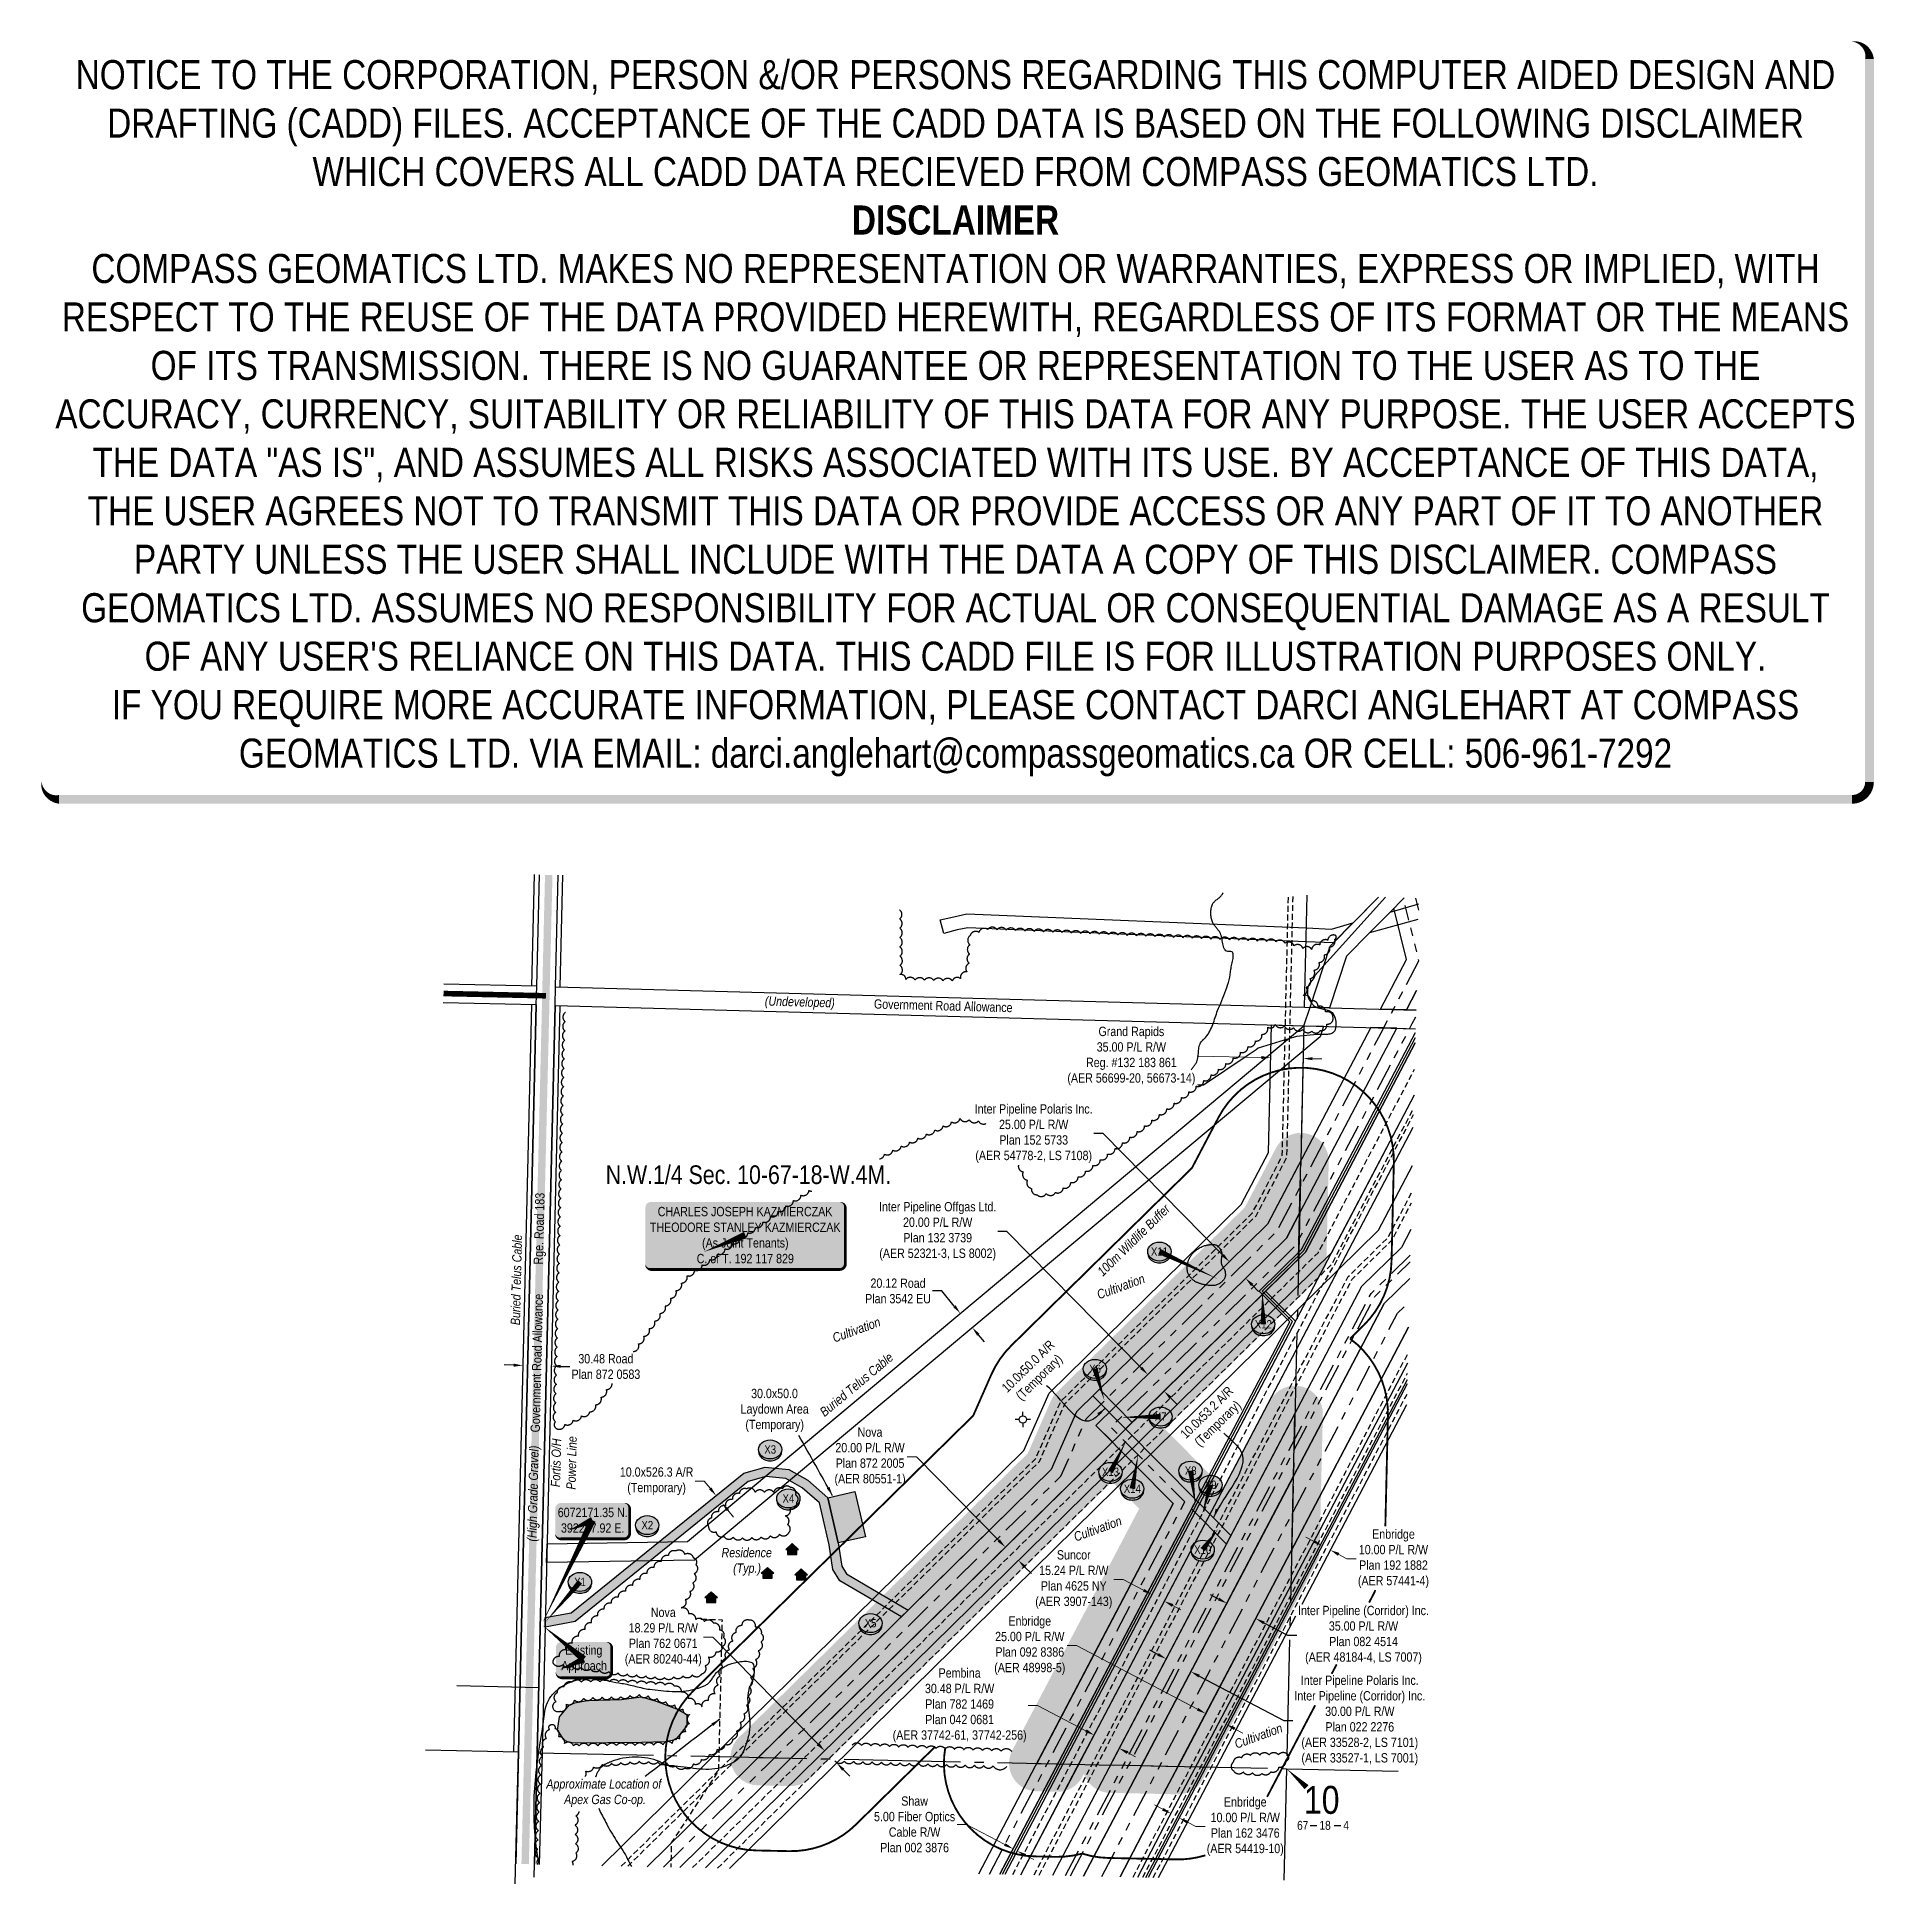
# Model space of a CAD drawing. Extents: x 391755 to 393729, y 6071881 to 6073877.
import ezdxf
from ezdxf.enums import TextEntityAlignment as Align

# ---------------------------------------------------------------- set-up
doc = ezdxf.new("R2010")
doc.units = 0
doc.header["$LTSCALE"] = 5
doc.header["$PDSIZE"] = 0.5
for name, pattern in [('0', [1, 1, 0]), ('foc-DRILLPATH', [14.75, 6, -1.75, 1.75, -1.75, 1.75, -1.75]), ('foc-QUARTERLINE', [33, 25, -3, 2, -3]), ('foc-TIELINE', [1.875, 1.25, -0.625]), ('UG_PIPE', [1.875, 1.25, -0.625])]:
    doc.linetypes.add(name, pattern=pattern)
doc.layers.get('Defpoints').update_dxf_attribs({"color": 9})
for name, color, linetype in [('10', 1, 'Continuous'), ('9', 3, 'Continuous'), ('AS-CABLE', 224, 'foc-CABLE'), ('AS-OWNER', 7, 'Continuous'), ('AS-PIPE-UG', 44, 'UG_PIPE'), ('AS-PIPE-UG-T', 44, 'Continuous'), ('AS-POWER', 104, 'foc-POWER'), ('AS-POWER-T', 104, 'Continuous'), ('AS-RESIDENCE', 14, 'Continuous'), ('AS-ROADS', 254, 'Continuous'), ('AS-TELUS', 224, 'foc-TEL'), ('C-RW', 13, 'Continuous'), ('C-SYMBOL', 7, 'Continuous'), ('F-RW', 190, 'Continuous'), ('F-WS-S', 190, 'Continuous'), ('L-QSEC', 8, 'foc-QUARTERLINE'), ('L-ROAD-T', 7, 'Continuous'), ('L-SEC', 7, 'Continuous'), ('L-SECLBL', 7, 'Continuous'), ('L-TITLEDB', 4, 'Continuous'), ('L-TITLEDB-T', 4, 'Continuous'), ('P-BUFFER-H 30m', 51, 'Continuous'), ('P-BUFFER-YELLOW', 50, 'foc-TIELINE'), ('P-BUFFER-YELLOW-T', 50, 'Continuous'), ('P-CROSSINGS', 250, 'Continuous'), ('P-PDRILLPATH', 12, 'foc-DRILLPATH'), ('P-PROPOSED', 10, 'Continuous'), ('P-PROPOSED-T', 10, 'Continuous'), ('P-TEMP-H', 41, 'Continuous'), ('P-TEMP_WORKSPACE', 46, 'Continuous'), ('T-BUSH', 110, '0'), ('T-WATER', 160, 'Continuous'), ('T-WATER-H', 133, 'Continuous'), ('WETLAND', 143, 'Continuous')]:
    doc.layers.add(name, color=color, linetype=linetype)
doc.layers.add('DISCLAIMER', color=7, linetype='Continuous', plot=False)
for name, color, linetype, lineweight in [('F-RW-T', 190, 'Continuous', 9), ('P-TEMP-T', 46, 'Continuous', 18), ('T-TEXT', 48, 'Continuous', 18)]:
    doc.layers.add(name, color=color, linetype=linetype, lineweight=lineweight)
for name, color, linetype, true_color in [('P-REPAIR-BLUE-H', 7, 'Continuous', 0xa0d6fd), ('P-REPAIR-BROWN-H', 7, 'Continuous', 0xe7d5cf), ('P-REPAIR-GREEN-H', 7, 'Continuous', 0xd9ffb3), ('P-REPAIR-PURPLE-H', 7, 'Continuous', 0xeeddfd)]:
    doc.layers.add(name, color=color, linetype=linetype, true_color=true_color)
doc.styles.add('175L', font='ARIALN.TTF', dxfattribs={"height": 20})
doc.styles.add('80', font='ARIALN.TTF', dxfattribs={"height": 10})
doc.styles.add('80CG', font='ARIALN.TTF', dxfattribs={"height": 10})
doc.styles.add('80L', font='ARIALN.TTF', dxfattribs={"height": 10})
doc.styles.add('80LS', font='ARIALNI.TTF', dxfattribs={"height": 10})
doc.styles.add('Crossing', font='ARIALN.TTF', dxfattribs={"height": 10})
doc.styles.add('foc-LtypeFont', font='ARIALN.TTF', dxfattribs={"height": 7.35})
doc.styles.add('SIMPLEX', font='ARIALN.TTF')
doc.linetypes.add('foc-CABLE', pattern='A,2,-1,["C",foc-LtypeFont,S=0.2,R=0,X=-0.625,Y=-0.75],-1.24,8', length=12.24)
doc.linetypes.add('foc-POWER', pattern='A,6,-1,["P",foc-LtypeFont,S=0.2,R=0,X=-0.625,Y=-0.75],-1.24,4', length=12.24)
doc.linetypes.add('foc-POWER-NOLINE', pattern='A,0,-4,["P",foc-LtypeFont,S=0.2,R=0,X=-0.625,Y=-0.75],-8.24', length=12.24)
doc.linetypes.add('foc-TEL', pattern='A,2,-1,["T",foc-LtypeFont,S=0.2,R=0,X=-0.425,Y=-0.75],-1.24,8', length=12.24)
doc.linetypes.add('foc-TEL-NOLINE', pattern='A,0,-2,["T",foc-LtypeFont,S=0.2,R=0,X=-0.425,Y=-0.75],-10.24', length=12.24)
doc.dimstyles.new('Compass 5 000', dxfattribs={"dimscale": 5, "dimtxt": 9, "dimasz": 2, "dimexe": 0.2, "dimexo": 0.0625, "dimgap": 0.5, "dimtad": 0, "dimtih": 1, "dimtoh": 1, "dimzin": 0, "dimdsep": 46, "dimtxsty": '80CG', "dimcen": 0.1, "dimse1": 1, "dimse2": 1, "dimclrd": 256, "dimclrt": 256, "dimaunit": 1, "dimadec": 4, "dimazin": 0, "dimtfac": 0.06, "dimtofl": 0, "dimtmove": 0, "dimatfit": 1, "dimfxl": 0.2, "dimtolj": 1, "dimtzin": 0, "dimlwd": -1, "dimarcsym": 0})

msp = doc.modelspace()

# ---------------------------------------------------------------- texts
at = {"layer": 'AS-PIPE-UG-T', "insert": (392302.23, 6072004.881), "char_height": 10, "attachment_point": 1, "style": '175L'}
msp.add_mtext_dynamic_manual_height_columns('\\pi0.05;{\\fArial Narrow|b0|i1|c0|p34;Approximate Location of \\P\\pi19.201;Apex Gas Co-op.}', width=125.14093, gutter_width=100, heights=[0], dxfattribs=at)
at = {"layer": 'AS-POWER-T', "insert": (392306.98, 6072316.52), "char_height": 10, "attachment_point": 1, "rotation": 88.633834, "style": '175L'}
msp.add_mtext_dynamic_manual_height_columns('\\pi2.5534;{\\fArial Narrow|b0|i1|c0|p34;Fortis O/H\\P\\pi0.32626;Power Line}', width=57.1191, gutter_width=100, heights=[0], dxfattribs=at)
at = {"layer": 'AS-RESIDENCE', "insert": (392490.254, 6072253.475), "char_height": 10, "attachment_point": 1, "style": '80L'}
msp.add_mtext_dynamic_manual_height_columns('\\pi0.32626;{\\fArial Narrow|b0|i1|c0|p34;Residence\\P\\pi12.83;(Typ.)}', width=53.94038, gutter_width=50, heights=[0], dxfattribs=at)
at = {"layer": 'AS-TELUS', "char_height": 10, "attachment_point": 1, "style": '175L'}
for insert, rotation in [((392263.852, 6072491.404), 88.633834), ((392593.657, 6072400.593), 39.919155)]:
    msp.add_mtext_dynamic_manual_height_columns('\\pi1.7701;{\\fArial Narrow|b0|i1|c0|p34;Buried Telus Cable}', width=100.17728, gutter_width=100, heights=[0], dxfattribs=dict(at, insert=insert, rotation=rotation))
at = {"layer": 'C-SYMBOL', "color": 3, "style": '175L'}
msp.add_text('N.W.1/4 Sec. 10-67-18-W.4M.', height=20, dxfattribs=at).set_placement((392519.502, 6072638.712), align=Align.BOTTOM_CENTER)
at = {"layer": 'L-ROAD-T', "style": '80L'}
for s, height, rotation, p in [('Government Road Allowance', 10, 358.443317, (392728.894, 6072836.321)), ('Rge. Road 183', 10.00351, 88.626344, (392294.528, 6072596.708)), ('Government Road Allowance', 10, 88.633834, (392292.043, 6072452.195))]:
    msp.add_text(s, height=height, rotation=rotation, dxfattribs=at).set_placement(p, align=Align.MIDDLE_CENTER)
at = {"layer": 'P-BUFFER-YELLOW-T', "insert": (392892.788, 6072551.436), "char_height": 9.99695, "attachment_point": 1, "rotation": 44.51677, "style": '80L'}
msp.add_mtext_dynamic_manual_height_columns('\\pi0.91478;{\\fArial Narrow|b0|i1|c0|p34;100m Wildlife Buffer}', width=103.60614, gutter_width=100, heights=[0], dxfattribs=at)
at = {"layer": 'P-TEMP-T', "char_height": 10, "attachment_point": 5, "rotation": 44.51677, "style": '80CG'}
for s, insert in [('\\A1;10.0x50.0 A/R\\P(Temporary)', (392827.012, 6072441.891)), ('\\A1;10.0x53.2 A/R\\P(Temporary)', (393018.991, 6072392.213))]:
    msp.add_mtext(s, dxfattribs=dict(at, insert=insert))
at = {"layer": 'P-TEMP-T', "insert": (392510.637, 6072424.556), "char_height": 9.99344, "attachment_point": 1, "style": '80L'}
msp.add_mtext_dynamic_manual_height_columns('\\pi11.754;30.0x50.0\\P\\pi0.45898;Laydown Area\\P\\pi5.5988;(Temporary)', width=72.78075, gutter_width=50, heights=[0], dxfattribs=at)
at = {"layer": 'T-TEXT', "style": '80LS'}
for s, rotation, p in [('(Undeveloped)', 358.443317, (392574.763, 6072840.51)), ('(High Grade Gravel)', 88.633834, (392287.916, 6072311.991))]:
    msp.add_text(s, height=10, rotation=rotation, dxfattribs=at).set_placement(p, align=Align.MIDDLE_CENTER)
at = {"layer": 'T-TEXT', "char_height": 10, "attachment_point": 1, "rotation": 20, "style": '175L'}
for insert in [(392892.903, 6072530.081), (392608.689, 6072483.573), (392868.048, 6072269.716), (393040.82, 6072047.079)]:
    msp.add_mtext_dynamic_manual_height_columns('{\\fArial Narrow|b0|i1|c0|p34;Cultivation}', width=53.306, gutter_width=100, heights=[0], dxfattribs=dict(at, insert=insert))

# ---------------------------------------------------------------- blocks, each defined once
blk = doc.blocks.new('L-SECLBL')
at = {"layer": '9', "color": 7}
for p, q in [((-5.1, -27.8), (-12.3, -27.8)), ((20.7, -27.8), (13.5, -27.8))]:
    blk.add_line(p, q, dxfattribs=at)
at = {"layer": '10', "color": 2, "style": 'SIMPLEX'}
blk.add_attdef('SEC', text='', height=30, dxfattribs=at).set_placement((0, 0), align=Align.MIDDLE)
at = {"layer": '10', "color": 5, "style": '80L'}
blk.add_attdef('TWP', text='', height=9.5, dxfattribs=at).set_placement((-14.4, -27.4), align=Align.MIDDLE_RIGHT)
blk.add_attdef('RGE', text='', height=9.5, dxfattribs=at).set_placement((3.6, -27.4), align=Align.MIDDLE_CENTER)
blk.add_attdef('MER', text='', height=9.5, dxfattribs=at).set_placement((23.2, -27.4), align=Align.MIDDLE_LEFT)
blk = doc.blocks.new('*D439')
at = {"layer": 'Defpoints', "color": 0, "transparency": 16777216}
for p in [(392747.2, 6072505.8), (392737.1, 6072497.3), (392750, 6072481.8)]:
    blk.add_point(p, dxfattribs=at)
at = {"layer": 'L-TITLEDB-T', "transparency": 16777216}
for p, q in [((392727.2, 6072529.7), (392717.2, 6072529.7)), ((392740.8, 6072513.4), (392727.2, 6072529.7)), ((392766.6, 6072482.7), (392773, 6072475))]:
    blk.add_line(p, q, dxfattribs=at)
for points in [[(392742.1, 6072514.5), (392739.6, 6072512.4), (392747.2, 6072505.8)], [(392767.9, 6072483.7), (392765.3, 6072481.6), (392760.2, 6072490.3)]]:
    blk.add_solid(points, dxfattribs=at)
at = {"layer": 'L-TITLEDB-T', "transparency": 16777216, "insert": (392680.3, 6072529.7), "char_height": 10, "attachment_point": 5, "style": '80CG'}
blk.add_mtext('\\A1;20.12 Road\\PPlan 3542 EU', dxfattribs=at)
blk = doc.blocks.new('*D440')
at = {"layer": 'Defpoints', "color": 0, "transparency": 16777216}
for p in [(392968.5, 6072134.4), (392950.3, 6072099.6), (392976.8, 6072085.7)]:
    blk.add_point(p, dxfattribs=at)
at = {"layer": 'P-PROPOSED-T', "color": 240, "transparency": 16777216}
for p, q in [((392959.7, 6072139.1), (392950.8, 6072143.7)), ((393003.9, 6072115.8), (393094.8, 6072068.1)), ((393094.8, 6072068.1), (393104.8, 6072068.1))]:
    blk.add_line(p, q, dxfattribs=at)
for points in [[(392960.4, 6072140.5), (392958.9, 6072137.6), (392968.5, 6072134.4)], [(393004.7, 6072117.3), (393003.2, 6072114.3), (392995.1, 6072120.5)]]:
    blk.add_solid(points, dxfattribs=at)
at = {"layer": 'P-PROPOSED-T', "transparency": 16777216, "insert": (393176.6, 6072068.1), "char_height": 10, "attachment_point": 5, "style": '80CG'}
blk.add_mtext('\\A1;Inter Pipeline Polaris Inc.\\PInter Pipeline (Corridor) Inc.\\P30.00 P/L R/W\\PPlan 022 2276\\P(AER 33528-2, LS 7101)\\P(AER 33527-1, LS 7001)', dxfattribs=at)
blk = doc.blocks.new('*D441')
at = {"layer": 'Defpoints', "color": 0, "transparency": 16777216}
for p in [(393064.7, 6072177.7), (393010.6, 6072150), (393041.6, 6072133.8)]:
    blk.add_point(p, dxfattribs=at)
at = {"layer": 'P-PROPOSED-T', "color": 240, "transparency": 16777216}
for p, q in [((393024.8, 6072198.6), (393016, 6072203.3)), ((393073.5, 6072173.1), (393098.8, 6072159.8)), ((393098.8, 6072159.8), (393108.8, 6072159.8))]:
    blk.add_line(p, q, dxfattribs=at)
for points in [[(393025.6, 6072200.1), (393024.1, 6072197.2), (393033.7, 6072194)], [(393074.3, 6072174.5), (393072.8, 6072171.6), (393064.7, 6072177.7)]]:
    blk.add_solid(points, dxfattribs=at)
at = {"layer": 'P-PROPOSED-T', "transparency": 16777216, "insert": (393180.6, 6072159.8), "char_height": 10, "attachment_point": 5, "style": '80CG'}
blk.add_mtext('\\A1;Inter Pipeline (Corridor) Inc.\\P35.00 P/L R/W\\PPlan 082 4514\\P(AER 48184-4, LS 7007)', dxfattribs=at)
blk = doc.blocks.new('*D442')
at = {"layer": 'Defpoints', "color": 0, "transparency": 16777216}
for p in [(392277.3, 6072460.9), (392307.6, 6072449), (392307.8, 6072460.2)]:
    blk.add_point(p, dxfattribs=at)
at = {"layer": 'L-TITLEDB-T', "transparency": 16777216}
for p, q in [((392267.1, 6072449.9), (392257.1, 6072450.2)), ((392317.5, 6072448.7), (392327.5, 6072448.5))]:
    blk.add_line(p, q, dxfattribs=at)
for points in [[(392267.1, 6072451.6), (392267, 6072448.3), (392277.1, 6072449.7)], [(392317.6, 6072450.4), (392317.5, 6072447.1), (392307.6, 6072449)]]:
    blk.add_solid(points, dxfattribs=at)
at = {"layer": 'L-TITLEDB-T', "transparency": 16777216, "insert": (392366.3, 6072448.5), "char_height": 10, "attachment_point": 5, "style": '80CG'}
blk.add_mtext('\\A1;30.48 Road\\PPlan 872 0583', dxfattribs=at)
blk = doc.blocks.new('*D443')
at = {"layer": 'Defpoints', "color": 0, "transparency": 16777216}
for p in [(392795.6, 6072254.4), (392635.1, 6072096.5), (392649.1, 6072082.2)]:
    blk.add_point(p, dxfattribs=at)
at = {"layer": 'F-RW-T', "transparency": 16777216}
for p, q in [((392700.2, 6072351.5), (392690.2, 6072351.5)), ((392788.6, 6072261.5), (392700.2, 6072351.5)), ((392816.7, 6072233), (392823.7, 6072225.9))]:
    blk.add_line(p, q, dxfattribs=at)
for points in [[(392789.8, 6072262.7), (392787.4, 6072260.3), (392795.6, 6072254.4)], [(392817.9, 6072234.1), (392815.5, 6072231.8), (392809.7, 6072240.1)]]:
    blk.add_solid(points, dxfattribs=at)
at = {"layer": 'F-RW-T', "transparency": 16777216, "insert": (392650.2, 6072351.5), "char_height": 10, "attachment_point": 5, "style": '80CG'}
blk.add_mtext('\\A1;Nova\\P20.00 P/L R/W\\PPlan 872 2005\\P(AER 80551-1)', dxfattribs=at)
blk = doc.blocks.new('*D444')
at = {"layer": 'Defpoints', "color": 0, "transparency": 16777216}
for p in [(392736.5, 6072168.2), (392749.3, 6072155.1), (392614.3, 6072022.4)]:
    blk.add_point(p, dxfattribs=at)
at = {"layer": 'F-RW-T', "transparency": 16777216}
for p, q in [((392481.2, 6072157.8), (392471.2, 6072157.8)), ((392594.5, 6072042.6), (392481.2, 6072157.8)), ((392621.4, 6072015.3), (392628.4, 6072008.1))]:
    blk.add_line(p, q, dxfattribs=at)
for points in [[(392595.7, 6072043.7), (392593.3, 6072041.4), (392601.5, 6072035.4)], [(392622.5, 6072016.4), (392620.2, 6072014.1), (392614.3, 6072022.4)]]:
    blk.add_solid(points, dxfattribs=at)
at = {"layer": 'F-RW-T', "transparency": 16777216, "insert": (392428, 6072157.8), "char_height": 10, "attachment_point": 5, "style": '80CG'}
blk.add_mtext('\\A1;Nova\\P18.29 P/L R/W\\PPlan 762 0671\\P(AER 80240-44)', dxfattribs=at)
blk = doc.blocks.new('*D445')
at = {"layer": 'Defpoints', "color": 0, "transparency": 16777216}
for p in [(392954.4, 6072216.6), (392958.8, 6072214.3), (392804, 6071930.1)]:
    blk.add_point(p, dxfattribs=at)
at = {"layer": 'F-RW-T', "transparency": 16777216}
for p, q in [((392753.8, 6071956.4), (392743.8, 6071956.4)), ((392795.1, 6071934.7), (392753.8, 6071956.4)), ((392817.2, 6071923.1), (392826.1, 6071918.5))]:
    blk.add_line(p, q, dxfattribs=at)
for points in [[(392795.9, 6071936.2), (392794.3, 6071933.3), (392804, 6071930.1)], [(392818, 6071924.6), (392816.5, 6071921.6), (392808.4, 6071927.8)]]:
    blk.add_solid(points, dxfattribs=at)
at = {"layer": 'F-RW-T', "transparency": 16777216, "insert": (392698.1, 6071956.4), "char_height": 10, "attachment_point": 5, "style": '80CG'}
blk.add_mtext('\\A1;Shaw\\P5.00 Fiber Optics\\PCable R/W\\PPlan 002 3876', dxfattribs=at)
blk = doc.blocks.new('*D446')
at = {"layer": 'Defpoints', "color": 0, "transparency": 16777216}
for p in [(392959.7, 6072450.7), (392948.7, 6072439.9), (392977.2, 6072432.9)]:
    blk.add_point(p, dxfattribs=at)
at = {"layer": 'P-PROPOSED-T', "color": 240, "transparency": 16777216}
for p, q in [((392797.4, 6072593.8), (392787.4, 6072593.8)), ((392941.7, 6072447.1), (392797.4, 6072593.8)), ((392973.2, 6072415), (392980.3, 6072407.8))]:
    blk.add_line(p, q, dxfattribs=at)
for points in [[(392942.9, 6072448.2), (392940.5, 6072445.9), (392948.7, 6072439.9)], [(392974.4, 6072416.1), (392972.1, 6072413.8), (392966.2, 6072422.1)]]:
    blk.add_solid(points, dxfattribs=at)
at = {"layer": 'P-PROPOSED-T', "transparency": 16777216, "insert": (392722.9, 6072593.8), "char_height": 10, "attachment_point": 5, "style": '80CG'}
blk.add_mtext('\\A1;Inter Pipeline Offgas Ltd.\\P20.00 P/L R/W\\PPlan 132 3739\\P(AER 52321-3, LS 8002)', dxfattribs=at)
blk = doc.blocks.new('*D447')
at = {"layer": 'Defpoints', "color": 0, "transparency": 16777216}
for p in [(392953.1, 6072203.4), (392920.2, 6072140.6), (392933.7, 6072133.6)]:
    blk.add_point(p, dxfattribs=at)
at = {"layer": 'F-RW-T', "transparency": 16777216}
for p, q in [((392922.4, 6072219.6), (392912.4, 6072219.6)), ((392944.3, 6072208.1), (392922.4, 6072219.6)), ((392975.5, 6072191.7), (392984.3, 6072187))]:
    blk.add_line(p, q, dxfattribs=at)
for points in [[(392945, 6072209.5), (392943.5, 6072206.6), (392953.1, 6072203.4)], [(392976.2, 6072193.2), (392974.7, 6072190.2), (392966.6, 6072196.3)]]:
    blk.add_solid(points, dxfattribs=at)
at = {"layer": 'F-RW-T', "transparency": 16777216, "insert": (392869.2, 6072219.6), "char_height": 10, "attachment_point": 5, "style": '80CG'}
blk.add_mtext('\\A1;Suncor\\P15.24 P/L R/W\\PPlan 4625 NY\\P(AER 3907-143)', dxfattribs=at)
blk = doc.blocks.new('*D448')
at = {"layer": 'Defpoints', "color": 0, "transparency": 16777216}
for p in [(393031.7, 6072320.3), (393058.7, 6072306.1), (392891, 6072052.4)]:
    blk.add_point(p, dxfattribs=at)
at = {"layer": 'F-RW-T', "transparency": 16777216}
for p, q in [((392830.2, 6072084.3), (392820.2, 6072084.3)), ((392882.2, 6072057), (392830.2, 6072084.3)), ((392926.9, 6072033.6), (392935.7, 6072028.9))]:
    blk.add_line(p, q, dxfattribs=at)
for points in [[(392883, 6072058.5), (392881.4, 6072055.6), (392891, 6072052.4)], [(392927.7, 6072035.1), (392926.1, 6072032.1), (392918, 6072038.2)]]:
    blk.add_solid(points, dxfattribs=at)
at = {"layer": 'F-RW-T', "transparency": 16777216, "insert": (392746.5, 6072084.3), "char_height": 10, "attachment_point": 5, "style": '80CG'}
blk.add_mtext('\\A1;Pembina\\P30.48 P/L R/W\\PPlan 782 1469\\PPlan 042 0681\\P(AER 37742-61, 37742-256)', dxfattribs=at)
blk = doc.blocks.new('*D449')
at = {"layer": 'Defpoints', "color": 0, "transparency": 16777216}
for p in [(393173.9, 6072385.7), (393196, 6072374.1), (393033.2, 6072063.9)]:
    blk.add_point(p, dxfattribs=at)
at = {"layer": 'F-RW-T', "transparency": 16777216}
for p, q in [((392872, 6072148.5), (392862, 6072148.5)), ((393002.2, 6072080.2), (392872, 6072148.5)), ((393042, 6072059.2), (393050.9, 6072054.6))]:
    blk.add_line(p, q, dxfattribs=at)
for points in [[(393002.9, 6072081.6), (393001.4, 6072078.7), (393011, 6072075.5)], [(393042.8, 6072060.7), (393041.2, 6072057.8), (393033.2, 6072063.9)]]:
    blk.add_solid(points, dxfattribs=at)
at = {"layer": 'F-RW-T', "transparency": 16777216, "insert": (392821.9, 6072148.5), "char_height": 10, "attachment_point": 5, "style": '80CG'}
blk.add_mtext('\\A1;Enbridge\\P25.00 P/L R/W\\PPlan 092 8386\\P(AER 48998-5)', dxfattribs=at)
blk = doc.blocks.new('*D452')
at = {"layer": 'Defpoints', "color": 0, "transparency": 16777216}
for p in [(393169.2, 6072318.7), (393178.1, 6072314.1), (393145.1, 6072251.2)]:
    blk.add_point(p, dxfattribs=at)
at = {"layer": 'F-RW-T', "transparency": 16777216}
for p, q in [((393127.4, 6072260.5), (393118.5, 6072265.2)), ((393153.9, 6072246.6), (393162.8, 6072241.9)), ((393162.8, 6072241.9), (393172.8, 6072241.9))]:
    blk.add_line(p, q, dxfattribs=at)
for points in [[(393128.1, 6072262), (393126.6, 6072259.1), (393136.2, 6072255.9)], [(393154.7, 6072248.1), (393153.1, 6072245.1), (393145.1, 6072251.2)]]:
    blk.add_solid(points, dxfattribs=at)
at = {"layer": 'F-RW-T', "transparency": 16777216, "insert": (393212.8, 6072241.9), "char_height": 10, "attachment_point": 5, "style": '80CG'}
blk.add_mtext('\\A1;Enbridge\\P10.00 P/L R/W\\PPlan 192 1882\\P(AER 57441-4)', dxfattribs=at)
blk = doc.blocks.new('GABD')
for p, q in [((-0.81, 0), (-1.62, 0)), ((0, 0.81), (0, 1.62)), ((1.62, 0), (0.81, 0)), ((0, -0.81), (0, -1.62))]:
    blk.add_line(p, q)
blk.add_circle((0, 0), 0.8)
blk = doc.blocks.new('*D455')
at = {"layer": 'Defpoints', "color": 0, "transparency": 16777216}
for p in [(392484.7, 6072309.8), (392487.5, 6072312.1), (392493.8, 6072304.3)]:
    blk.add_point(p, dxfattribs=at)
at = {"layer": 'P-TEMP-T', "transparency": 16777216}
for p, q in [((392472.1, 6072325.3), (392462.1, 6072325.3)), ((392478.4, 6072317.6), (392472.1, 6072325.3)), ((392497.3, 6072294.2), (392503.6, 6072286.5))]:
    blk.add_line(p, q, dxfattribs=at)
for points in [[(392479.7, 6072318.6), (392477.1, 6072316.5), (392484.7, 6072309.8)], [(392498.6, 6072295.3), (392496, 6072293.2), (392491, 6072302)]]:
    blk.add_solid(points, dxfattribs=at)
at = {"layer": 'P-TEMP-T', "transparency": 16777216, "insert": (392420.8, 6072325.3), "char_height": 10, "attachment_point": 5, "style": '80CG'}
blk.add_mtext('\\A1;10.0x526.3 A/R\\P(Temporary)', dxfattribs=at)
blk = doc.blocks.new('*D457')
at = {"layer": 'Defpoints', "color": 0, "transparency": 16777216}
for p in [(393080.8, 6072782.1), (393080.8, 6072780.4), (393115.8, 6072781.3)]:
    blk.add_point(p, dxfattribs=at)
at = {"layer": 'F-RW-T', "transparency": 16777216}
for p, q in [((393070.8, 6072780.6), (393001.7, 6072782.2)), ((393125.8, 6072779.3), (393135.8, 6072779.1))]:
    blk.add_line(p, q, dxfattribs=at)
for points in [[(393070.8, 6072782.3), (393070.8, 6072779), (393080.8, 6072780.4)], [(393125.8, 6072781), (393125.7, 6072777.7), (393115.8, 6072779.6)]]:
    blk.add_solid(points, dxfattribs=at)
at = {"layer": 'F-RW-T', "transparency": 16777216, "insert": (392931.1, 6072782.2), "char_height": 10, "attachment_point": 5, "style": '80CG'}
blk.add_mtext('\\A1;Grand Rapids\\P35.00 P/L R/W\\PReg. #132 183 861\\P(AER 56699-20, 56673-14)', dxfattribs=at)
blk = doc.blocks.new('*D458')
at = {"layer": 'Defpoints', "color": 0, "transparency": 16777216}
for p in [(393036.4, 6072561.2), (393013.1, 6072538.3), (393030.6, 6072520.5)]:
    blk.add_point(p, dxfattribs=at)
at = {"layer": 'P-PROPOSED-T', "color": 240, "transparency": 16777216}
for p, q in [((392900.9, 6072698.9), (392890.9, 6072698.9)), ((393029.3, 6072568.3), (392900.9, 6072698.9)), ((393060.9, 6072536.2), (393067.9, 6072529.1))]:
    blk.add_line(p, q, dxfattribs=at)
for points in [[(393030.5, 6072569.5), (393028.2, 6072567.1), (393036.4, 6072561.2)], [(393062.1, 6072537.4), (393059.7, 6072535), (393053.9, 6072543.3)]]:
    blk.add_solid(points, dxfattribs=at)
at = {"layer": 'P-PROPOSED-T', "transparency": 16777216, "insert": (392826.1, 6072698.9), "char_height": 10, "attachment_point": 5, "style": '80CG'}
blk.add_mtext('\\A1;Inter Pipeline Polaris Inc.\\P25.00 P/L R/W\\PPlan 152 5733\\P(AER 54778-2, LS 7108)', dxfattribs=at)
blk = doc.blocks.new('*D459')
at = {"layer": 'Defpoints', "color": 0, "transparency": 16777216}
for p in [(392975.5, 6071971.4), (392984.4, 6071966.7), (392982.6, 6071963.3)]:
    blk.add_point(p, dxfattribs=at)
at = {"layer": 'F-RW-T', "transparency": 16777216}
for p, q in [((392964.9, 6071972.6), (392956, 6071977.3)), ((392991.5, 6071958.7), (393000.3, 6071954)), ((393000.3, 6071954), (393010.3, 6071954))]:
    blk.add_line(p, q, dxfattribs=at)
for points in [[(392965.7, 6071974.1), (392964.1, 6071971.1), (392973.7, 6071968)], [(392992.2, 6071960.1), (392990.7, 6071957.2), (392982.6, 6071963.3)]]:
    blk.add_solid(points, dxfattribs=at)
at = {"layer": 'F-RW-T', "transparency": 16777216, "insert": (393053.5, 6071954), "char_height": 10, "attachment_point": 5, "style": '80CG'}
blk.add_mtext('\\A1;Enbridge\\P10.00 P/L R/W\\PPlan 162 3476\\P(AER 54419-10)', dxfattribs=at)
blk = doc.blocks.new('*U462')
h = blk.add_hatch(color=59)
edge = h.paths.add_edge_path()
edge.add_line((-101.5, -37), (101.5, -37))
edge.add_arc((101.5, -31), 6, 270, 360)
edge.add_line((107.5, -31), (107.5, 29.5))
edge.add_arc((101.5, 29.5), 6, 0, 90)
edge.add_line((101.5, 35.5), (-101.5, 35.5))
edge.add_arc((-101.5, 29.5), 6, 90, 180)
edge.add_line((-107.5, 29.5), (-107.5, -31))
edge.add_arc((-101.5, -31), 6, 180, 270)
at = {"color": 1, "flags": 128}
blk.add_lwpolyline([(-101.5, -37, 3, 3, 0), (101.5, -37, 3, 3, 0.414214), (107.5, -31, 3, 3, 0), (107.5, 29.5, 3, 0, 0.414214), (101.5, 35.5, 0, 0, 0), (-101.5, 35.5, 0, 0, 0.414214), (-107.5, 29.5, 0, 0, 0), (-107.5, -31, 0, 3, 0.414214)], format="xyseb", close=True, dxfattribs=at)
blk.add_lwpolyline([(-45.2, -18.4, 0, 7.5, 0), (0, 0, 0, 0, 0)], format="xyseb", dxfattribs=at)
at = {"color": 1, "style": '80'}
blk.add_attdef('ENTER_TEXT_001', (-36, -5), '', height=10, dxfattribs=at)
blk = doc.blocks.new('xing2')
h = blk.add_hatch(color=50)
h.dxf.hatch_style = 1
edge = h.paths.add_edge_path()
edge.add_ellipse((0, 0), major_axis=(-12.5, 0), ratio=0.816297, start_angle=0, end_angle=360)
h = blk.add_hatch(color=250)
h.dxf.hatch_style = 1
edge = h.paths.add_edge_path()
edge.add_ellipse((0, -2), major_axis=(-12.5, 0), ratio=0.816297, start_angle=0, end_angle=180)
edge.add_line((12.5, -2), (12.5, 0))
edge.add_ellipse((0, 0), major_axis=(-12.5, 0), ratio=0.816297, start_angle=0, end_angle=180, ccw=False)
edge.add_line((-12.5, 0), (-12.5, -2))
at = {"color": 250}
blk.add_ellipse((0, 0), major_axis=(-12.5, 0), ratio=0.816297, dxfattribs=at)
blk.add_ellipse((0, -2), major_axis=(-12.5, 0), ratio=0.816297, start_param=0, end_param=3.141593, dxfattribs=at)
at = {"color": 250, "style": 'Crossing'}
blk.add_attdef('CROSSING', text='', height=9, dxfattribs=at).set_placement((0.1, 0), align=Align.MIDDLE_CENTER)
at = {"color": 250, "style": 'Crossing', "flags": 1}
for tag, p in [('OWNER', (0.1, -12.5)), ('DESCRIPTION', (0.1, -25.8)), ('LOCATION', (0.1, -39.3)), ('DWG_REF', (0.1, -52.8))]:
    blk.add_attdef(tag, text='', height=9, dxfattribs=at).set_placement(p, align=Align.MIDDLE_CENTER)
blk = doc.blocks.new('*U464')
h = blk.add_hatch(color=255)
edge = h.paths.add_edge_path()
edge.add_line((-24, -20), (24, -20))
edge.add_arc((24, -14), 6, 270, 360)
edge.add_line((30, -14), (30, 12.5))
edge.add_arc((24, 12.5), 6, 0, 90)
edge.add_line((24, 18.5), (-24, 18.5))
edge.add_arc((-24, 12.5), 6, 90, 180)
edge.add_line((-30, 12.5), (-30, -14))
edge.add_arc((-24, -14), 6, 180, 270)
at = {"color": 1, "flags": 128}
for points in [[(-44.7, 36.7, 0, 7.5, 0), (0, 0, 0, 0, 0)], [(-25.5, -11, 0, 7.5, 0), (0, 0, 0, 0, 0)]]:
    blk.add_lwpolyline(points, format="xyseb", dxfattribs=at)
blk.add_lwpolyline([(-24, -20, 3, 3, 0), (24, -20, 3, 3, 0.414214), (30, -14, 3, 3, 0), (30, 12.5, 3, 0, 0.414214), (24, 18.5, 0, 0, 0), (-24, 18.5, 0, 0, 0.414214), (-30, 12.5, 0, 0, 0), (-30, -14, 0, 3, 0.414214)], format="xyseb", close=True, dxfattribs=at)
at = {"color": 1, "style": '80'}
blk.add_attdef('ENTER_TEXT_001', (-26.8, -4.9), '', height=10, dxfattribs=at)
blk = doc.blocks.new('res_occ')
for points in [[(0.1, 0.89), (-1.26, -0.37), (1.46, -0.37)], [(-0.9, -1.43), (1.1, -1.43), (1.1, -0.37), (-0.9, -0.37)]]:
    blk.add_hatch(color=14).paths.add_polyline_path(points)
at = {"color": 14}
for points in [[(0.1, 0.89), (-1.26, -0.37), (1.46, -0.37)], [(-0.9, -1.43), (1.1, -1.43), (1.1, -0.37), (-0.9, -0.37)]]:
    blk.add_lwpolyline(points, close=True, dxfattribs=at)
blk = doc.blocks.new('*U528')
h = blk.add_hatch(color=255)
edge = h.paths.add_edge_path()
edge.add_line((-34, -20), (34, -20))
edge.add_arc((34, -14), 6, 270, 360)
edge.add_line((40, -14), (40, 12.5))
edge.add_arc((34, 12.5), 6, 0, 90)
edge.add_line((34, 18.5), (-34, 18.5))
edge.add_arc((-34, 12.5), 6, 90, 180)
edge.add_line((-40, 12.5), (-40, -14))
edge.add_arc((-34, -14), 6, 180, 270)
at = {"color": 1, "flags": 128}
blk.add_lwpolyline([(-34, -20, 3, 3, 0), (34, -20, 3, 3, 0.414214), (40, -14, 3, 3, 0), (40, 12.5, 3, 0, 0.414214), (34, 18.5, 0, 0, 0), (-34, 18.5, 0, 0, 0.414214), (-40, 12.5, 0, 0, 0), (-40, -14, 0, 3, 0.414214)], format="xyseb", close=True, dxfattribs=at)
for points in [[(-53.8, -110.4, 0, 7.5, 0), (0, 0, 0, 0, 0)], [(-25.5, -11, 0, 7.5, 0), (0, 0, 0, 0, 0)]]:
    blk.add_lwpolyline(points, format="xyseb", dxfattribs=at)
at = {"color": 1, "style": '80'}
blk.add_attdef('ENTER_TEXT_001', (-26.8, -4.9), '', height=10, dxfattribs=at)
blk = doc.blocks.new('Disclaimer_Legal')
at = {"layer": 'DISCLAIMER', "color": 254, "flags": 128}
blk.add_lwpolyline([(-3612.9, -1104.6, 37.5, 37.5, 0), (4096.1, -1104.6, 37.5, 37.5, 0.414214), (4171.1, -1029.6, 37.5, 37.5, 0), (4171.1, 2078.7, 37.5, 0, 0.414214), (4096.1, 2153.7, 0, 0, 0), (-3612.9, 2153.7, 0, 0, 0.414214), (-3687.9, 2078.7, 0, 0, 0), (-3687.9, -1029.6, 0, 37.5, 0.414214)], format="xyseb", close=True, dxfattribs=at)
at = {"layer": 'DISCLAIMER', "color": 254, "insert": (241.6, 533.9), "char_height": 125, "width": 7717.568, "attachment_point": 5, "style": '80'}
blk.add_mtext('NOTICE TO THE CORPORATION, PERSON &/OR PERSONS REGARDING THIS COMPUTER AIDED DESIGN AND DRAFTING (CADD) FILES. ACCEPTANCE OF THE CADD DATA IS BASED ON THE FOLLOWING DISCLAIMER WHICH COVERS ALL CADD DATA RECIEVED FROM COMPASS GEOMATICS LTD.\\P{\\fArial Narrow|b1|i0|c0|p34;DISCLAIMER}\\PCOMPASS GEOMATICS LTD. MAKES NO REPRESENTATION OR WARRANTIES, EXPRESS OR IMPLIED, WITH RESPECT TO THE REUSE OF THE DATA PROVIDED HEREWITH, REGARDLESS OF ITS FORMAT OR THE MEANS OF ITS TRANSMISSION. THERE IS NO GUARANTEE OR REPRESENTATION TO THE USER AS TO THE ACCURACY, CURRENCY, SUITABILITY OR RELIABILITY OF THIS DATA FOR ANY PURPOSE. THE USER ACCEPTS THE DATA "AS IS", AND ASSUMES ALL RISKS ASSOCIATED WITH ITS USE. BY ACCEPTANCE OF THIS DATA, THE USER AGREES NOT TO TRANSMIT THIS DATA OR PROVIDE ACCESS OR ANY PART OF IT TO ANOTHER PARTY UNLESS THE USER SHALL INCLUDE WITH THE DATA A COPY OF THIS DISCLAIMER. COMPASS GEOMATICS LTD. ASSUMES NO RESPONSIBILITY FOR ACTUAL OR CONSEQUENTIAL DAMAGE AS A RESULT OF ANY USER\'S RELIANCE ON THIS DATA. THIS CADD FILE IS FOR ILLUSTRATION PURPOSES ONLY.\\PIF YOU REQUIRE MORE ACCURATE INFORMATION, PLEASE CONTACT DARCI ANGLEHART AT COMPASS GEOMATICS LTD. VIA EMAIL: darci.anglehart@compassgeomatics.ca OR CELL: 506-961-7292', dxfattribs=at)

# ---------------------------------------------------------------- dimensions: what is measured, and where the dimension line sits
at = {"layer": 'F-RW-T'}
for base, p1, p2, angle, text, picture, middle in [((393080.795, 6072780.4), (393115.824, 6072781.26), (393080.834, 6072782.076), 178.662997, 'Grand Rapids\\P35.00 P/L R/W\\PReg. #132 183 861\\P(AER 56699-20, 56673-14)', '*D457', (392931.084, 6072782.246)), ((392795.649, 6072254.373), (392649.105, 6072082.231), (392635.082, 6072096.492), 134.51677, 'Nova\\P20.00 P/L R/W\\PPlan 872 2005\\P(AER 80551-1)', '*D443', (392650.16, 6072351.478)), ((393033.152, 6072063.896), (393173.887, 6072385.719), (393196.022, 6072374.098), 332.298483, 'Enbridge\\P25.00 P/L R/W\\PPlan 092 8386\\P(AER 48998-5)', '*D449', (392821.949, 6072148.531)), ((392891.037, 6072052.396), (393058.695, 6072306.149), (393031.708, 6072320.318), 152.298483, 'Pembina\\P30.48 P/L R/W\\PPlan 782 1469\\PPlan 042 0681\\P(AER 37742-61, 37742-256)', '*D448', (392746.462, 6072084.322)), ((393145.065, 6072251.232), (393169.205, 6072318.72), (393178.059, 6072314.072), 332.298483, 'Enbridge\\P10.00 P/L R/W\\PPlan 192 1882\\P(AER 57441-4)', '*D452', (393212.78, 6072241.934)), ((392953.118, 6072203.419), (392933.65, 6072133.558), (392920.157, 6072140.642), 152.298483, 'Suncor\\P15.24 P/L R/W\\PPlan 4625 NY\\P(AER 3907-143)', '*D447', (392869.201, 6072219.551)), ((392614.345, 6072022.403), (392736.491, 6072168.156), (392749.315, 6072155.114), 314.51677, 'Nova\\P18.29 P/L R/W\\PPlan 762 0671\\P(AER 80240-44)', '*D444', (392427.993, 6072157.828)), ((392803.962, 6071930.093), (392958.83, 6072214.299), (392954.403, 6072216.623), 152.298483, 'Shaw\\P5.00 Fiber Optics\\PCable R/W\\PPlan 002 3876', '*D445', (392698.111, 6071956.439)), ((392982.601, 6071963.316), (392975.544, 6071971.386), (392984.398, 6071966.737), 332.298203, 'Enbridge\\P10.00 P/L R/W\\PPlan 162 3476\\P(AER 54419-10)', '*D459', (393053.501, 6071954.018))]:
    dim = msp.add_linear_dim(base=base, p1=p1, p2=p2, angle=angle, text=text, dimstyle='Compass 5 000', dxfattribs=at)
    dim.commit()
    dim.dimension.update_dxf_attribs({"geometry": picture, "text_midpoint": middle, "dimtype": 161})
at = {"layer": 'L-TITLEDB-T'}
dim = msp.add_linear_dim(base=(392747.246, 6072505.776), p1=(392749.993, 6072481.84), p2=(392737.081, 6072497.271), angle=129.919155, text='20.12 Road\\PPlan 3542 EU', dimstyle='Compass 5 000', dxfattribs=at)
dim.commit()
dim.dimension.update_dxf_attribs({"geometry": '*D439', "text_midpoint": (392680.316, 6072529.676), "dimtype": 161})
at = {"layer": 'L-TITLEDB-T', "color": 3}
dim = msp.add_linear_dim(base=(392307.55, 6072448.984), p1=(392277.347, 6072460.945), p2=(392307.818, 6072460.218), angle=358.633834, text='30.48 Road\\PPlan 872 0583', dimstyle='Compass 5 000', dxfattribs=at)
dim.commit()
dim.dimension.update_dxf_attribs({"geometry": '*D442', "text_midpoint": (392366.279, 6072448.507), "dimtype": 161})
at = {"layer": 'P-PROPOSED-T'}
for base, p1, p2, angle, text, picture, middle in [((393036.354, 6072561.174), (393030.638, 6072520.492), (393013.11, 6072538.318), 134.51677, 'Inter Pipeline Polaris Inc.\\P25.00 P/L R/W\\PPlan 152 5733\\P(AER 54778-2, LS 7108)', '*D458', (392826.105, 6072698.9)), ((392948.708, 6072439.933), (392977.178, 6072432.866), (392959.65, 6072450.692), 134.51677, 'Inter Pipeline Offgas Ltd.\\P20.00 P/L R/W\\PPlan 132 3739\\P(AER 52321-3, LS 8002)', '*D446', (392722.884, 6072593.798)), ((393064.672, 6072177.707), (393010.604, 6072150.022), (393041.593, 6072133.751), 332.29847, 'Inter Pipeline (Corridor) Inc.\\P35.00 P/L R/W\\PPlan 082 4514\\P(AER 48184-4, LS 7007)', '*D441', (393180.606, 6072159.793)), ((392968.52, 6072134.403), (392976.82, 6072085.677), (392950.259, 6072099.623), 152.298454, 'Inter Pipeline Polaris Inc.\\PInter Pipeline (Corridor) Inc.\\P30.00 P/L R/W\\PPlan 022 2276\\P(AER 33528-2, LS 7101)\\P(AER 33527-1, LS 7001)', '*D440', (393176.591, 6072068.112))]:
    dim = msp.add_linear_dim(base=base, p1=p1, p2=p2, angle=angle, text=text, dimstyle='Compass 5 000', override={"dimclrd": 240}, dxfattribs=at)
    dim.commit()
    dim.dimension.update_dxf_attribs({"geometry": picture, "text_midpoint": middle, "dimtype": 161})
at = {"layer": 'P-TEMP-T'}
dim = msp.add_aligned_dim(p1=(392493.832, 6072304.302), p2=(392487.538, 6072312.073), distance=3.643, text='10.0x526.3 A/R\\P(Temporary)', dimstyle='Compass 5 000', dxfattribs=at)
dim.commit()
dim.dimension.update_dxf_attribs({"geometry": '*D455', "text_midpoint": (392420.822, 6072325.321)})

# ---------------------------------------------------------------- hatches: boundary and pattern name
at = {"layer": 'P-BUFFER-H 30m'}
h = msp.add_hatch(color=256, dxfattribs=at)
h.dxf.hatch_style = 1
h.paths.add_polyline_path([(392910.337, 6072325.069), (392939.42, 6072295.644), (392803.043, 6072035.9, 0.55704554), (392828.964, 6071991.961), (392851.303, 6071991.484, 0.28448395), (392878.505, 6072007.531), (392880.164, 6072010.692, 0.31607378), (392907.954, 6071990.275), (392941.463, 6071989.561), (392980.556, 6071988.726, 0.28448389), (393007.757, 6072004.774), (393130.024, 6072237.642, 0.1155471), (393133.454, 6072250.888), (393135.293, 6072329.681), (393136.869, 6072397.218, 0.79284216), (393080.316, 6072411.864), (393029.12, 6072314.357, 0.11415153), (393022.027, 6072325.869), (392967.381, 6072381.159), (393131.792, 6072542.82, 0.19504254), (393140.75, 6072563.512), (393141.899, 6072612.705), (393143.212, 6072668.986, 0.79284237), (393086.659, 6072683.632), (393053.096, 6072619.708), (392851.085, 6072421.077, 0.09502928), (392844.663, 6072411.777), (392819.747, 6072355.202), (392509.084, 6072049.736, 0.66352394), (392529.478, 6071998.351), (392564.378, 6071997.606, 0.20226703), (392586.051, 6072006.208)])
h.paths.add_polyline_path([(392565.018, 6072027.599), (392530.118, 6072028.344), (392844.883, 6072337.844), (392872.119, 6072399.685), (393077.476, 6072601.607), (393113.22, 6072669.686), (393111.907, 6072613.405), (393110.759, 6072564.212), (392924.9, 6072381.462), (393000.69, 6072304.78), (392851.943, 6072021.477), (392829.604, 6072021.954), (392976.182, 6072301.126), (392910.639, 6072367.44)], flags=16)
h.paths.add_polyline_path([(393106.877, 6072397.918), (393105.301, 6072330.381), (393103.462, 6072251.587), (392981.196, 6072018.72), (392942.103, 6072019.554), (392908.594, 6072020.269)], flags=16)
at = {"layer": 'P-REPAIR-BLUE-H'}
h = msp.add_hatch(color=256, dxfattribs=at)
h.dxf.hatch_style = 1
h.paths.add_polyline_path([(392908.594, 6072020.269), (392942.103, 6072019.554), (393105.301, 6072330.381), (393106.877, 6072397.918)])
at = {"layer": 'P-REPAIR-BROWN-H'}
h = msp.add_hatch(color=256, dxfattribs=at)
h.dxf.hatch_style = 1
h.paths.add_polyline_path([(392530.118, 6072028.344), (392565.018, 6072027.599), (392910.639, 6072367.44), (392893.066, 6072385.221), (393097.792, 6072586.523), (393111.907, 6072613.405), (393113.22, 6072669.686), (393077.476, 6072601.607), (392872.119, 6072399.685), (392844.883, 6072337.844)])
at = {"layer": 'P-REPAIR-GREEN-H'}
h = msp.add_hatch(color=256, dxfattribs=at)
h.dxf.hatch_style = 1
h.paths.add_polyline_path([(392829.604, 6072021.954), (392851.943, 6072021.477), (393000.69, 6072304.78), (392924.9, 6072381.462), (393110.759, 6072564.212), (393111.907, 6072613.405), (393097.792, 6072586.523), (392893.066, 6072385.221), (392976.182, 6072301.126)])
at = {"layer": 'P-REPAIR-PURPLE-H'}
h = msp.add_hatch(color=256, dxfattribs=at)
h.dxf.hatch_style = 1
h.paths.add_polyline_path([(392942.103, 6072019.554), (392981.196, 6072018.72), (393103.462, 6072251.587), (393105.301, 6072330.381)])
at = {"layer": 'P-TEMP-H'}
h = msp.add_hatch(color=256, dxfattribs=at)
h.dxf.hatch_style = 1
h.paths.add_polyline_path([(392896.975, 6072424.126), (392932.031, 6072388.474), (392924.9, 6072381.462), (392889.845, 6072417.115)])
h = msp.add_hatch(color=256, dxfattribs=at)
h.dxf.hatch_style = 1
h.paths.add_polyline_path([(392301.104, 6072178.666), (392329.118, 6072183.75), (392514.523, 6072333.932), (392537.31, 6072340.369), (392562.936, 6072337.873), (392583.202, 6072326.356), (392604.808, 6072307.561), (392616.066, 6072258.845), (392619.757, 6072233.871), (392624.979, 6072225.647), (392691.284, 6072186.815), (392683.898, 6072179.552), (392617.835, 6072218.242), (392610.176, 6072230.306), (392606.232, 6072256.985), (392595.796, 6072302.147), (392577.392, 6072318.155), (392559.847, 6072328.127), (392538.216, 6072330.233), (392519.22, 6072324.867), (392333.423, 6072174.368), (392300.86, 6072168.459)])
h = msp.add_hatch(color=256, dxfattribs=at)
h.dxf.hatch_style = 1
h.paths.add_polyline_path([(392604.808, 6072307.561), (392634.038, 6072314.316), (392645.296, 6072265.6), (392616.066, 6072258.845)])
h = msp.add_hatch(color=256, dxfattribs=at)
h.dxf.hatch_style = 1
h.paths.add_polyline_path([(393033.224, 6072257.637), (392995.812, 6072295.49), (393000.69, 6072304.78), (393038.102, 6072266.928)])
at = {"layer": 'T-WATER-H'}
h = msp.add_hatch(color=256, dxfattribs=at)
h.dxf.hatch_style = 1
h.paths.add_polyline_path([(392331.772, 6072043.728), (392325.165, 6072045.18), (392321.257, 6072047.096), (392317.358, 6072053.074), (392314.335, 6072057.557), (392316.424, 6072071.934), (392327.278, 6072084.855), (392332.845, 6072087.012), (392346.121, 6072089.448), (392383.159, 6072090.683), (392404.591, 6072093.369), (392420.241, 6072088.948), (392442.359, 6072080.691), (392453.308, 6072074.327), (392453.158, 6072062.33), (392441.025, 6072047.273), (392430.088, 6072045.089), (392404.836, 6072044.303)])

# ---------------------------------------------------------------- linework, layer by layer
at = {"layer": 'AS-CABLE', "flags": 128}
msp.add_lwpolyline([(392792.432, 6071902.754), (393104.411, 6072496.949), (393071.832, 6072529.443), (393116.077, 6072572.947), (393236.347, 6072802.013)], dxfattribs=at)
at = {"layer": 'AS-PIPE-UG', "flags": 128}
for points in [[(392382.773, 6071911.513), (392828.126, 6072349.416), (392855.361, 6072411.257), (393061.222, 6072613.675), (393093.335, 6072674.836), (393099.888, 6072955.623)], [(392389.753, 6071911.364), (392832.315, 6072346.523), (392859.551, 6072408.364), (393065.286, 6072610.658), (393098.306, 6072673.549), (393104.887, 6072955.489)], [(392459.55, 6071909.871), (393132.073, 6072571.145), (393235.56, 6072768.247)], [(392486.275, 6071909.3), (393146.405, 6072558.388), (393234.583, 6072726.332)], [(392803.735, 6071902.513), (393135.987, 6072535.319), (393149.061, 6072556.993), (393234.426, 6072719.579)], [(392826.474, 6071902.026), (392883.546, 6072010.724), (393164.132, 6072545.126), (393207.057, 6072587.333), (393232.472, 6072635.736)], [(392832.058, 6071901.907), (392887.973, 6072008.4), (393168.195, 6072542.109), (393211.12, 6072584.316), (393232.21, 6072624.481)], [(392932.85, 6071899.752), (392967.87, 6071966.45), (393228.441, 6072462.732)], [(392943.46, 6071899.525), (393006.472, 6072019.535), (393227.943, 6072441.347)], [(392954.626, 6071899.287), (393227.418, 6072418.837)], [(392468.435, 6072177.021), (392491.106, 6072176.363), (392487.322, 6072014.172), (392436.565, 6071936.452), (392436.003, 6071910.375)]]:
    msp.add_lwpolyline(points, dxfattribs=at)
at = {"layer": 'AS-POWER', "linetype": 'foc-POWER-NOLINE', "flags": 128}
msp.add_lwpolyline([(392289.243, 6071899.788), (392292.458, 6072033.419), (392311.614, 6072836.627), (392312.069, 6072856.742), (392314.93, 6072976.637)], dxfattribs=at)
at = {"layer": 'AS-POWER', "flags": 128}
msp.add_lwpolyline([(392206.055, 6072105.613), (392294.13, 6072103.512)], dxfattribs=at)
at = {"layer": 'AS-ROADS', "flags": 128}
for points, const_width in [([(392279.512, 6071913.721), (392301.558, 6072836.94), (392302.013, 6072857.055), (392304.874, 6072976.907)], 8), ([(392191.771, 6072849.437), (392301.786, 6072847.01)], 6)]:
    msp.add_lwpolyline(points, dxfattribs=dict(at, const_width=const_width))
at = {"layer": 'AS-TELUS', "linetype": 'foc-TEL-NOLINE', "flags": 128}
for points in [[(392268.944, 6071892.605), (392272.344, 6072033.899), (392291.501, 6072837.174), (392291.956, 6072857.289), (392294.817, 6072977.176)], [(392502.502, 6072300.999), (392812.205, 6072560.126), (393116.606, 6072814.751), (393123.146, 6072834.706), (393144.643, 6072900.454), (393194.555, 6072950.733)]]:
    msp.add_lwpolyline(points, dxfattribs=at)
at = {"layer": 'C-RW'}
for points in [[(393236.359, 6072951.969), (393239.542, 6072939.11)], [(393237.527, 6072852.662), (393226.667, 6072831.977), (393198.816, 6072832.711), (393226.888, 6072886.177), (393213.304, 6072941.062)], [(393237.039, 6072831.704), (393226.667, 6072831.977), (393237.527, 6072852.662)], [(392445.59, 6071910.17), (392910.639, 6072367.44), (392893.066, 6072385.221), (393097.792, 6072586.523), (393216.243, 6072812.125), (393188.392, 6072812.859), (393077.476, 6072601.607), (392872.119, 6072399.685), (392844.883, 6072337.844), (392410.692, 6071910.916)], [(392767.301, 6071903.292), (392976.182, 6072301.126), (392893.066, 6072385.221), (393097.792, 6072586.523), (393216.243, 6072812.125), (393236.57, 6072811.589)], [(393236.216, 6072796.385), (393118.109, 6072571.439), (392924.9, 6072381.462), (393000.69, 6072304.78), (392789.639, 6071902.814)]]:
    msp.add_lwpolyline(points, dxfattribs=at)
at = {"layer": 'C-RW', "flags": 128}
for points in [[(393231.542, 6072595.804), (393221.473, 6072576.629), (393178.548, 6072534.422), (392929.444, 6072059.978), (392899.253, 6072002.477), (392846.288, 6071901.603)], [(392879.796, 6071900.886), (392925.814, 6071988.531), (392956.005, 6072046.032), (393202.928, 6072516.321), (393230.317, 6072543.252)], [(393230.317, 6072543.252), (393202.928, 6072516.321), (392956.005, 6072046.032), (392925.814, 6071988.531), (392879.796, 6071900.886)], [(392918.888, 6071900.051), (392956.803, 6071972.261), (392986.993, 6072029.762), (393229.097, 6072490.87)]]:
    msp.add_lwpolyline(points, dxfattribs=at)
at = {"layer": 'F-RW', "flags": 128}
for points in [[(393239.689, 6072945.447), (393208.834, 6072936.559), (393187.407, 6072914.973), (393239.319, 6072929.539)], [(392882.357, 6072458.837), (393049.033, 6072622.725), (393078.421, 6072678.698), (393081.619, 6072815.702), (393116.606, 6072814.751), (393113.22, 6072669.686), (393077.476, 6072601.607), (392872.119, 6072399.685), (392844.883, 6072337.844), (392410.692, 6071910.916)], [(392812.244, 6071902.331), (392872.267, 6072016.647), (392902.457, 6072074.147), (393153.779, 6072552.813), (393196.704, 6072595.02), (393233.141, 6072664.413)], [(393231.542, 6072595.804), (393221.473, 6072576.629), (393178.548, 6072534.422), (392929.444, 6072059.978), (392899.253, 6072002.477), (392846.288, 6071901.603)], [(392473.509, 6071909.573), (393146.036, 6072570.851)], [(393229.097, 6072490.87), (392986.993, 6072029.762), (392956.803, 6071972.261), (392918.888, 6071900.051)], [(392361.834, 6071911.961), (392815.558, 6072358.095), (392842.793, 6072419.936), (392882.357, 6072458.837)], [(392937.876, 6071899.645), (392971.854, 6071964.358), (393002.045, 6072021.859), (393228.205, 6072452.602)], [(392946.811, 6071899.454), (392978.937, 6071960.639), (393009.128, 6072018.14), (393227.785, 6072434.594)], [(393227.68, 6072430.092), (393010.899, 6072017.21), (392980.708, 6071959.709), (392949.045, 6071899.406)], [(393227.68, 6072430.092), (393010.899, 6072017.21), (392980.708, 6071959.709), (392949.045, 6071899.406)], [(393114.614, 6072193.235), (393227.156, 6072407.581)], [(392960.214, 6071899.167), (392989.562, 6071955.061), (393019.753, 6072012.562), (393107.948, 6072180.538)]]:
    msp.add_lwpolyline(points, dxfattribs=at)
msp.add_lwpolyline([(393169.224, 6072925.291), (393147.899, 6072903.809), (393118.894, 6072905.002), (392755.367, 6072919.948), (392743.945, 6072917.893), (392729.387, 6072914.04), (392725.623, 6072928.502), (392740.25, 6072931.879), (392754.064, 6072935.069), (393119.252, 6072919.869), (393146.307, 6072918.742)], close=True, dxfattribs=at)
at = {"layer": 'F-RW'}
for points in [[(392789.639, 6071902.814), (393101.341, 6072496.48), (393068.28, 6072529.455), (393114.045, 6072574.456), (393236.478, 6072807.64)], [(392445.59, 6071910.17), (393118.109, 6072571.439), (393236.216, 6072796.385)], [(393236.216, 6072796.385), (393118.109, 6072571.439), (393075.385, 6072529.43), (393107.481, 6072497.419), (392795.224, 6071902.695)], [(393234.904, 6072740.108), (393146.036, 6072570.851), (392473.509, 6071909.573)], [(393234.904, 6072740.108), (393146.036, 6072570.851), (392473.509, 6071909.573)], [(393234.904, 6072740.108), (392795.224, 6071902.695)], [(392499.041, 6071909.027), (393153.779, 6072552.813), (393234.105, 6072705.802)], [(392812.246, 6071902.331), (393234.105, 6072705.802)]]:
    msp.add_lwpolyline(points, dxfattribs=at)
at = {"layer": 'L-QSEC'}
for p, q in [((393117.202, 6072834.925), (393120.122, 6072955.081)), ((393116.606, 6072814.751), (393097.969, 6072016.228)), ((392272.344, 6072033.899), (392172.41, 6072036.013)), ((392292.458, 6072033.415), (393097.969, 6072016.228)), ((393097.969, 6072016.228), (393095.108, 6071896.283)), ((393097.969, 6072016.228), (393217.977, 6072013.684))]:
    msp.add_line(p, q, dxfattribs=at)
at = {"layer": 'L-SEC'}
for p, q in [((392291.956, 6072857.289), (392294.817, 6072977.176)), ((392312.069, 6072856.742), (392314.93, 6072976.637)), ((392291.956, 6072857.289), (392192.01, 6072859.494)), ((392312.069, 6072856.742), (393117.153, 6072834.864)), ((392291.501, 6072837.174), (392191.532, 6072839.38)), ((392291.501, 6072837.174), (392272.344, 6072033.899)), ((392311.614, 6072836.627), (392292.458, 6072033.419)), ((392311.614, 6072836.627), (393116.606, 6072814.751)), ((393117.136, 6072834.864), (393237.039, 6072831.704)), ((393116.606, 6072814.751), (393236.57, 6072811.589)), ((392272.344, 6072033.899), (392269.458, 6071913.936)), ((392292.458, 6072033.415), (392289.573, 6071913.506))]:
    msp.add_line(p, q, dxfattribs=at)
at = {"layer": 'L-SECLBL', "flags": 128}
msp.add_lwpolyline([(393097.969, 6072016.228, 0, 6, 0), (393119.432, 6071996.349, 0, 0, 0)], format="xyseb", dxfattribs=at)
at = {"layer": 'L-TITLEDB'}
for p, q in [((392286.777, 6072857.412), (392289.639, 6072977.315)), ((392317.247, 6072856.619), (392320.108, 6072976.499)), ((392286.322, 6072837.298), (392267.165, 6072034.023)), ((392316.792, 6072836.504), (392297.637, 6072033.296)), ((392297.637, 6072033.29), (392294.752, 6071913.395))]:
    msp.add_line(p, q, dxfattribs=at)
at = {"layer": 'L-TITLEDB', "flags": 128}
for points in [[(393224.448, 6072952.288), (393208.834, 6072936.559), (393187.407, 6072914.973), (393162.284, 6072889.666), (393144.133, 6072834.152), (393123.146, 6072834.706), (393144.643, 6072900.454), (393173.128, 6072929.148), (393194.555, 6072950.733), (393196.832, 6072953.027)], [(392812.205, 6072560.126), (393116.528, 6072814.753), (393137.563, 6072814.199), (393133.877, 6072803.035), (392829.748, 6072548.571), (392461.393, 6072240.369), (392302.518, 6072237.974), (392302.998, 6072258.103), (392453.955, 6072260.379), (392812.205, 6072560.126)]]:
    msp.add_lwpolyline(points, dxfattribs=at)
at = {"layer": 'P-BUFFER-YELLOW', "ltscale": 2, "const_width": 1.999, "flags": 128}
for points in [[(393204.079, 6072276.834), (393205.274, 6072328.047), (393206.85, 6072395.584, 0.24458722), (393166.165, 6072478.447), (393180.87, 6072492.907, 0.19504254), (393210.731, 6072561.878), (393211.88, 6072611.072), (393213.193, 6072667.353, 0.79284237), (393024.682, 6072716.173), (392996.21, 6072661.944), (392802.007, 6072470.99, 0.09502928), (392780.601, 6072439.991), (392761.096, 6072395.702), (392460.006, 6072099.649, 0.66352394), (392527.984, 6071928.367), (392562.885, 6071927.622, 0.20226703), (392635.13, 6071956.295), (392720.443, 6072040.181)], [(393186.629, 6072194.87), (393192, 6072205.101, 0.05885918), (393193.239, 6072208.241)], [(392731.119, 6072039.292, 0.4597485), (392827.471, 6071921.977), (392849.81, 6071921.5, 0.07193732), (392878.223, 6071924.992, 0.07193732), (392906.461, 6071920.291), (392939.969, 6071919.576), (392979.063, 6071918.742, 0.08025017), (393010.65, 6071923.156)]]:
    msp.add_lwpolyline(points, format="xyb", dxfattribs=at)
for points in [[(393146.378, 6072118.209), (393151.764, 6072128.467)], [(393076.973, 6071986.021), (393128.673, 6072084.488)]]:
    msp.add_lwpolyline(points, dxfattribs=at)
at = {"layer": 'P-CROSSINGS', "flags": 128}
for points in [[(393024.15, 6072542.518, 0, 6, 0), (392961.289, 6072572.145, 0, 0, 0)], [(393071.832, 6072529.443, 0, 6, 0), (393072.915, 6072493.936, 0, 0, 0)], [(392902.174, 6072411.707, 0, 6, 0), (392892.007, 6072446.03, 0, 0, 0)], [(392919.702, 6072393.881, 0, 6, 0), (392962.475, 6072394.702, 0, 0, 0)], [(392925.052, 6072367.587, 0, 6, 0), (392908.649, 6072335.335, 0, 0, 0)], [(392938.318, 6072353.661, 0, 6, 0), (392932.123, 6072317.207, 0, 0, 0)], [(393000.079, 6072299.238, 0, 6, 0), (392994.793, 6072336.629, 0, 0, 0)], [(393007.56, 6072290.717, 0, 6, 0), (393016.259, 6072321.421, 0, 0, 0)], [(393024.313, 6072273.766, 0, 6, 0), (393007.82, 6072251.704, 0, 0, 0)], [(392300.982, 6072173.562, 0, 6, 0), (392338.488, 6072217.02, 0, 0, 0)]]:
    msp.add_lwpolyline(points, format="xyseb", dxfattribs=at)
at = {"layer": 'P-PDRILLPATH', "flags": 128}
for points in [[(392428.141, 6071910.543), (392538.882, 6072019.431), (392855.357, 6072330.612), (392882.592, 6072392.453), (393087.634, 6072594.065), (393124.288, 6072663.875), (393199.46, 6072807.048), (393209.883, 6072826.9), (393240.163, 6072884.571), (393225.438, 6072944.065)], [(392778.47, 6071903.053), (392843.089, 6072026.126), (392988.436, 6072302.953), (392908.983, 6072383.342), (393101.995, 6072573.125), (393107.951, 6072578.981), (393233.027, 6072817.201), (393236.871, 6072824.523)], [(392860.25, 6071901.304), (392910.32, 6071996.666), (392919.662, 6072014.458), (393117.945, 6072392.107), (393188.707, 6072526.88), (393230.903, 6072568.37)], [(392865.834, 6071901.185), (392914.747, 6071994.342), (392924.088, 6072012.133), (393122.372, 6072389.782), (393192.77, 6072523.863), (393230.735, 6072561.193)], [(392899.342, 6071900.469), (392941.308, 6071980.396), (392950.65, 6071998.187), (393148.933, 6072375.836), (393217.15, 6072505.762), (393229.732, 6072518.134)]]:
    msp.add_lwpolyline(points, dxfattribs=at)
at = {"layer": 'P-PROPOSED', "flags": 128}
for points in [[(392530.118, 6072028.344), (392565.018, 6072027.599), (392910.639, 6072367.44), (392893.066, 6072385.221), (393097.792, 6072586.523), (393111.907, 6072613.405), (393113.22, 6072669.686), (393077.476, 6072601.607), (392872.119, 6072399.685), (392844.883, 6072337.844)], [(392829.604, 6072021.954), (392851.943, 6072021.477), (393000.69, 6072304.78), (392924.9, 6072381.462), (393110.759, 6072564.212), (393111.907, 6072613.405), (393097.792, 6072586.523), (392893.066, 6072385.221), (392976.182, 6072301.126)], [(392908.594, 6072020.269), (392942.103, 6072019.554), (393105.301, 6072330.381), (393106.877, 6072397.918)], [(392942.103, 6072019.554), (392981.196, 6072018.72), (393103.462, 6072251.587), (393105.301, 6072330.381)]]:
    msp.add_lwpolyline(points, close=True, dxfattribs=at)
at = {"layer": 'P-TEMP_WORKSPACE', "flags": 128}
for points in [[(392896.975, 6072424.126), (392932.031, 6072388.474), (392924.9, 6072381.462), (392889.845, 6072417.115)], [(392301.104, 6072178.666), (392329.118, 6072183.75), (392514.523, 6072333.932), (392537.31, 6072340.369), (392562.936, 6072337.873), (392583.202, 6072326.356), (392604.808, 6072307.561), (392616.066, 6072258.845), (392619.757, 6072233.871), (392624.979, 6072225.647), (392691.284, 6072186.815), (392683.898, 6072179.552), (392617.835, 6072218.242), (392610.176, 6072230.306), (392606.232, 6072256.985), (392595.796, 6072302.147), (392577.392, 6072318.155), (392559.847, 6072328.127), (392538.216, 6072330.233), (392519.22, 6072324.867), (392333.423, 6072174.368), (392300.86, 6072168.459)], [(392604.808, 6072307.561), (392634.038, 6072314.316), (392645.296, 6072265.6), (392616.066, 6072258.845)], [(393033.224, 6072257.637), (392995.812, 6072295.49), (393000.69, 6072304.78), (393038.102, 6072266.928)]]:
    msp.add_lwpolyline(points, close=True, dxfattribs=at)
at = {"layer": 'T-BUSH', "flags": 128}
for points in [[(392809.701, 6072664.984, 0.43249569), (392814.832, 6072657.718, 0.52056705), (392819.374, 6072648.809, 0.52056705), (392823.915, 6072639.9, 0.52056705), (392829.653, 6072633.227, 0.52056705), (392839.584, 6072634.394, 0.52056705), (392849.516, 6072635.562, 0.52056705), (392857.955, 6072640.411, 0.52056705), (392865.896, 6072646.489, 0.52056705), (392873.837, 6072652.567, 0.52056705), (392881.778, 6072658.645, 0.52056705), (392889.719, 6072664.723, 0.52056705), (392897.66, 6072670.801, 0.52056705), (392905.601, 6072676.879, 0.52056705), (392913.542, 6072682.956, 0.52056705), (392921.483, 6072689.034, 0.52056705), (392929.424, 6072695.112, 0.52056705), (392937.365, 6072701.19, 0.52056705), (392945.306, 6072707.268, 0.52056705), (392953.247, 6072713.346, 0.52056705), (392961.188, 6072719.424, 0.52056705), (392969.129, 6072725.502, 0.52056705), (392977.069, 6072731.58, 0.52056705), (392985.01, 6072737.658, 0.52056705), (392992.951, 6072743.736, 0.52056705), (393000.892, 6072749.814, 0.52056705), (393008.833, 6072755.892, 0.52056705), (393016.774, 6072761.969, 0.52056705), (393024.715, 6072768.047, 0.52056705), (393032.656, 6072774.125, 0.52056705), (393040.597, 6072780.203, 0.52056705), (393048.538, 6072786.281, 0.52056705), (393056.479, 6072792.359, 0.52056705), (393064.42, 6072798.437, 0.52056705), (393071.364, 6072805.538, 0.52056705), (393077.638, 6072813.324, 0.52056705), (393085.711, 6072816.264, 0.52056705), (393095.546, 6072814.453, 0.52056705), (393105.381, 6072812.642, 0.52056705), (393115.215, 6072810.832, 0.52056705), (393125.05, 6072809.021, 0.52056705), (393134.148, 6072809.581, 0.52056705), (393141.221, 6072816.65, 0.52056705), (393147.828, 6072823.684, 0.52056705), (393139.786, 6072829.629, 0.52056705), (393131.745, 6072835.574, 0.52056705), (393123.704, 6072841.519, 0.52056705), (393115.663, 6072847.463, 0.52056705), (393118.963, 6072856.326, 0.52056705), (393123.137, 6072865.413, 0.52056705), (393127.31, 6072874.501, 0.52056705), (393132.778, 6072882.858, 0.52056705), (393138.396, 6072891.131, 0.52056705), (393144.013, 6072899.405, 0.52056705), (393149.63, 6072907.678, 0.52056705), (393150.807, 6072911.809, 0.52056705), (393142.163, 6072906.781, 0.52056705), (393133.519, 6072901.752, 0.52056705), (393124.876, 6072896.724, 0.52056705), (393115.446, 6072897.982, 0.52056705), (393105.83, 6072900.728, 0.52056705), (393096.215, 6072903.473, 0.52056705), (393086.404, 6072905.018, 0.52056705), (393076.414, 6072905.45, 0.52056705), (393066.423, 6072905.882, 0.52056705), (393056.432, 6072906.314, 0.52056705), (393046.442, 6072906.746, 0.52056705), (393036.451, 6072907.177, 0.52056705), (393026.46, 6072907.609, 0.52056705), (393016.47, 6072908.041, 0.52056705), (393006.479, 6072908.473, 0.52056705), (392996.488, 6072908.905, 0.52056705), (392986.498, 6072909.337, 0.52056705), (392976.507, 6072909.768, 0.52056705), (392966.516, 6072910.2, 0.52056705), (392956.526, 6072910.632, 0.52056705), (392946.535, 6072911.064, 0.52056705), (392936.544, 6072911.496, 0.52056705), (392926.554, 6072911.928, 0.52056705), (392916.563, 6072912.36, 0.52056705), (392906.572, 6072912.791, 0.52056705), (392896.582, 6072913.223, 0.52056705), (392886.591, 6072913.655, 0.52056705), (392876.6, 6072914.087, 0.52056705), (392866.61, 6072914.519, 0.52056705), (392856.619, 6072914.951, 0.52056705), (392846.628, 6072915.382, 0.52056705), (392836.638, 6072915.814, 0.52056705), (392826.647, 6072916.246, 0.52056705), (392816.656, 6072916.678, 0.52056705), (392806.666, 6072917.11, 0.52056705), (392796.675, 6072917.542, 0.52056705), (392786.684, 6072917.973, 0.52056705), (392776.707, 6072918.308, 0.52056705), (392767.218, 6072915.153, 0.52056705), (392757.93, 6072911.847, 0.52056705), (392757.565, 6072901.853, 0.52056705), (392757.199, 6072891.86, 0.52056705), (392756.833, 6072881.867, 0.52056705), (392754.388, 6072872.756, 0.52056705), (392747.45, 6072865.555, 0.52056705), (392738.606, 6072862.994, 0.52056705), (392728.609, 6072863.242, 0.52056705), (392718.612, 6072863.49, 0.52056705), (392708.615, 6072863.737, 0.52056705), (392698.619, 6072863.985, 0.52056705), (392688.662, 6072864.546, 0.52056705), (392682.451, 6072869.644, 0.52056705), (392682.389, 6072879.644, 0.52056705), (392682.328, 6072889.644, 0.52056705), (392682.266, 6072899.644, 0.52056705), (392682.204, 6072909.643, 0.52056705), (392682.142, 6072919.643, 0.52056705), (392682.08, 6072929.643, 0.52056705), (392682.022, 6072939.165)], [(392322.807, 6072829.136, 0.52056705), (392322.563, 6072819.139, 0.52056705), (392322.318, 6072809.142, 0.52056705), (392322.074, 6072799.145, 0.52056705), (392321.829, 6072789.148, 0.52056705), (392321.585, 6072779.151, 0.52056705), (392321.34, 6072769.154, 0.52056705), (392321.096, 6072759.157, 0.52056705), (392320.852, 6072749.16, 0.52056705), (392320.607, 6072739.163, 0.52056705), (392320.363, 6072729.166, 0.52056705), (392320.118, 6072719.169, 0.52056705), (392319.874, 6072709.172, 0.52056705), (392319.629, 6072699.175, 0.52056705), (392319.385, 6072689.178, 0.52056705), (392319.14, 6072679.181, 0.52056705), (392318.896, 6072669.184, 0.52056705), (392318.652, 6072659.187, 0.52056705), (392318.407, 6072649.19, 0.52056705), (392318.163, 6072639.193, 0.52056705), (392317.918, 6072629.196, 0.52056705), (392317.674, 6072619.199, 0.52056705), (392317.429, 6072609.202, 0.52056705), (392317.185, 6072599.205, 0.52056705), (392316.94, 6072589.208, 0.52056705), (392316.696, 6072579.211, 0.52056705), (392316.451, 6072569.214, 0.52056705), (392316.207, 6072559.217, 0.52056705), (392315.963, 6072549.22, 0.52056705), (392315.718, 6072539.223, 0.52056705), (392315.474, 6072529.226, 0.52056705), (392315.229, 6072519.229, 0.52056705), (392314.985, 6072509.232, 0.52056705), (392314.74, 6072499.235, 0.52056705), (392314.496, 6072489.238, 0.52056705), (392314.251, 6072479.241, 0.52056705), (392314.007, 6072469.244, 0.52056705), (392313.762, 6072459.247, 0.52056705), (392313.518, 6072449.25, 0.52056705), (392313.274, 6072439.253, 0.52056705), (392313.029, 6072429.256, 0.52056705), (392312.785, 6072419.259, 0.52056705), (392312.54, 6072409.262, 0.52056705), (392312.296, 6072399.265, 0.52056705), (392312.051, 6072389.268, 0.52056705), (392313.36, 6072381.741, 0.52056705), (392322.264, 6072386.294, 0.52056705), (392331.167, 6072390.847, 0.52056705), (392340.071, 6072395.399, 0.52056705), (392348.974, 6072399.952, 0.52056705), (392355.329, 6072407.44, 0.52056705), (392361.085, 6072415.617, 0.52056705), (392366.842, 6072423.794, 0.43568262), (392372.946, 6072430.326, 0.43568262)], [(392660.214, 6072671.662, 0.34226507), (392665.697, 6072676.751, 0.52056705), (392674.711, 6072681.081, 0.52056705), (392683.725, 6072685.41, 0.52056705), (392692.739, 6072689.74, 0.52056705), (392701.754, 6072694.069, 0.52056705), (392710.768, 6072698.399, 0.52056705), (392719.782, 6072702.728, 0.52056705), (392728.796, 6072707.058, 0.52056705), (392737.81, 6072711.388, 0.52056705), (392746.922, 6072715.101, 0.52056705), (392756.831, 6072713.758, 0.52056705), (392766.74, 6072712.415, 0.40837481), (392774.854, 6072709.733, 0.40837481)], [(392395.624, 6072464.679, 0.52056705), (392401.38, 6072472.856, 0.52056705), (392407.137, 6072481.033, 0.52056705), (392412.893, 6072489.21, 0.52056705), (392418.649, 6072497.387, 0.52056705), (392424.406, 6072505.564, 0.52056705), (392430.162, 6072513.742, 0.52056705), (392435.918, 6072521.919, 0.52056705), (392441.675, 6072530.096, 0.52056705), (392447.431, 6072538.273, 0.52056705), (392453.484, 6072546.154, 0.52056705), (392461.652, 6072551.923, 0.52056705), (392469.82, 6072557.692, 0.52056705), (392477.988, 6072563.461, 0.52056705), (392486.156, 6072569.23, 0.52056705), (392494.324, 6072574.999, 0.52056705), (392502.493, 6072580.768, 0.52056705), (392510.661, 6072586.537, 0.52056705), (392518.829, 6072592.306, 0.52056705), (392526.997, 6072598.075, 0.52056705), (392535.165, 6072603.844, 0.52056705), (392543.333, 6072609.613, 0.52056705), (392551.501, 6072615.382, 0.52056705), (392559.669, 6072621.151, 0.52056705), (392567.838, 6072626.92, 0.52056705), (392576.006, 6072632.689, 0.52056705), (392584.57, 6072637.785, 0.13730339), (392587.766, 6072637.005, 0.13730339)], [(392317.42, 6072077.784, -0.9929577), (392312.679, 6072088.313, -0.52056705), (392314.181, 6072098.2, -0.52056705), (392321.446, 6072104.479, -0.52056705), (392329.954, 6072109.294, -0.52056705), (392339.953, 6072109.409, -0.52056705), (392349.952, 6072109.523, -0.52056705), (392359.952, 6072109.638, -0.52056705), (392369.951, 6072109.752, -0.52056705), (392379.946, 6072109.708, -0.52056705), (392389.921, 6072109.001, -0.52056705), (392399.895, 6072108.293, -0.52056705), (392409.87, 6072107.585, -0.52056705), (392419.845, 6072106.878, -0.52056705), (392429.82, 6072106.17, -0.52056705), (392439.694, 6072105.219, -0.52056705), (392447.207, 6072098.62, -0.52056705), (392454.721, 6072092.021, -0.52056705), (392462.234, 6072085.422, -0.52056705), (392469.6, 6072082.873, -0.52056705), (392476.613, 6072090.002, -0.52056705), (392483.627, 6072097.13, -0.52056705), (392487.05, 6072106.214, -0.52056705), (392489.234, 6072115.972, -0.52056705), (392491.96, 6072125.567, -0.52056705), (392495.56, 6072134.896, -0.52056705), (392499.161, 6072144.225, -0.52056705), (392502.761, 6072153.555, -0.52056705), (392506.362, 6072162.884, -0.52056705), (392512.857, 6072170.329, -0.52056705), (392519.9, 6072176.304, -0.52056705), (392526.578, 6072168.86, -0.52056705), (392533.255, 6072161.416, -0.52056705), (392533.034, 6072152.476, -0.52056705), (392530.042, 6072142.934, -0.52056705), (392527.049, 6072133.392, -0.52056705), (392524.057, 6072123.85, -0.52056705), (392521.779, 6072114.146, -0.52056705), (392520.353, 6072104.248, -0.52056705), (392518.927, 6072094.351, -0.52056705), (392517.501, 6072084.453, -0.52056705), (392514.483, 6072075.005, -0.52056705), (392510.521, 6072065.823, -0.52056705), (392506.56, 6072056.641, -0.52056705), (392502.468, 6072047.57, -0.52056705), (392494.053, 6072042.168, -0.52056705), (392485.637, 6072036.766, -0.52056705), (392477.222, 6072031.364, -0.52056705), (392468.806, 6072025.962, -0.52056705), (392460.053, 6072021.159, -0.52056705), (392451.072, 6072016.762, -0.52056705), (392441.564, 6072019.325, -0.52056705), (392432.024, 6072022.322, -0.52056705), (392422.163, 6072023.518, -0.52056705), (392412.174, 6072023.999, -0.52056705), (392402.189, 6072024.239, -0.52056705), (392392.218, 6072023.484, -0.52056705), (392382.246, 6072022.729, -0.52056705), (392372.275, 6072021.974, -0.52056705), (392362.375, 6072020.834, -0.52056705), (392352.802, 6072017.944, -0.52056705), (392344.376, 6072013.544, -0.25479349), (392343.778, 6072007.733, -0.25479349)], [(392317.42, 6072077.784, 0.52056705), (392323.852, 6072085.441, 0.52056705), (392332.469, 6072089.993, 0.52056705), (392342.305, 6072091.798, 0.52056705), (392352.243, 6072092.654, 0.52056705), (392362.238, 6072092.987, 0.52056705), (392372.232, 6072093.32, 0.52056705), (392382.227, 6072093.654, 0.52056705), (392392.154, 6072094.834, 0.52056705), (392402.076, 6072096.077, 0.52056705), (392411.783, 6072094.455, 0.52056705), (392421.4, 6072091.718, 0.52056705), (392430.768, 6072088.22, 0.52056705), (392440.137, 6072084.723, 0.52056705), (392449.053, 6072080.27, 0.52056705), (392456.31, 6072074.457, 0.52056705), (392456.185, 6072064.458, 0.52056705), (392451.88, 6072055.963, 0.52056705), (392445.605, 6072048.176, 0.52056705), (392437.446, 6072043.5, 0.52056705), (392427.586, 6072042.01, 0.52056705), (392417.591, 6072041.699, 0.52056705), (392407.596, 6072041.388, 0.52056705), (392397.597, 6072041.246, 0.52056705), (392387.598, 6072041.167, 0.52056705), (392377.598, 6072041.089, 0.52056705), (392367.598, 6072041.01, 0.52056705), (392357.598, 6072040.931, 0.52056705), (392347.599, 6072040.852, 0.52056705), (392337.599, 6072040.774, 0.52056705), (392331.458, 6072040.725, 0.52056705), (392321.89, 6072043.444, 0.52056705), (392315.372, 6072050.627, 0.52056705), (392311.561, 6072059.33)], [(392292.879, 6071913.435, -0.29108888), (392294.097, 6071919.873, -0.52056705), (392292.907, 6071929.731, -0.52056705), (392293.337, 6071939.721, -0.52056705), (392293.767, 6071949.712, -0.52056705), (392294.197, 6071959.703, -0.52056705), (392294.627, 6071969.694, -0.52056705), (392295.057, 6071979.684, -0.52056705), (392295.487, 6071989.675, -0.52056705), (392295.917, 6071999.666, -0.52056705), (392296.347, 6072009.657, -0.52056705), (392297.009, 6072019.629, -0.52056705), (392298.173, 6072029.561, -0.52056705), (392299.336, 6072039.493, -0.52056705), (392302.457, 6072048.927, -0.52056705), (392305.744, 6072058.371, -1.70495485), (392311.561, 6072059.33)], [(392631.094, 6072041.675, -0.52056705), (392641.085, 6072041.261, -0.52056705), (392651.077, 6072040.848, -0.52056705), (392661.068, 6072040.434, -0.52056705), (392671.06, 6072040.02, -0.52056705), (392681.051, 6072039.606, -0.52056705), (392691.042, 6072039.192, -0.52056705), (392701.034, 6072038.778, -0.52056705), (392711.025, 6072038.364, -0.52056705), (392721.017, 6072037.951, -0.52056705), (392731.008, 6072037.537, -0.52056705), (392741, 6072037.123, -0.52056705), (392750.991, 6072036.709, -0.52056705), (392760.982, 6072036.295, -0.52056705), (392770.974, 6072035.881, -0.52056705), (392780.965, 6072035.468, -0.52056705), (392790.957, 6072035.054, -0.52056705), (392802.643, 6072034.57, -0.52056705)], [(392612.538, 6072024.773, 0.52056705), (392622.533, 6072024.447, 0.52056705), (392632.528, 6072024.121, 0.52056705), (392642.522, 6072023.795, 0.52056705), (392652.517, 6072023.468, 0.52056705), (392662.512, 6072023.142, 0.52056705), (392672.506, 6072022.816, 0.52056705), (392682.501, 6072022.49, 0.52056705), (392692.496, 6072022.164, 0.52056705), (392702.49, 6072021.838, 0.52056705), (392712.485, 6072021.512, 0.52056705), (392722.48, 6072021.185, 0.52056705), (392732.474, 6072020.859, 0.52056705), (392742.469, 6072020.533, 0.52056705), (392752.464, 6072020.207, 0.52056705), (392762.458, 6072019.881, 0.52056705), (392772.453, 6072019.555, 0.52056705), (392782.448, 6072019.228, 0.52056705), (392797.157, 6072018.748, 0.52056705)], [(392337.254, 6071970.224, -0.2476185), (392334.091, 6071965.487, -0.52056705), (392333.121, 6071955.545, -0.52056705), (392333.413, 6071945.549, -0.52056705), (392333.705, 6071935.553, -0.52056705), (392333.997, 6071925.558, -0.52056705), (392329.973, 6071916.432, -0.1636534), (392330.779, 6071912.625, -0.1636534)]]:
    msp.add_lwpolyline(points, format="xyb", dxfattribs=at)
for points in [[(392476.602, 6072276.571, 0.52056705), (392484.764, 6072270.793, 0.52056705), (392493.254, 6072265.918, 0.52056705), (392503.22, 6072265.1, 0.52056705), (392513.187, 6072264.281, 0.52056705), (392523.171, 6072264.709, 0.52056705), (392533.156, 6072265.248, 0.52056705), (392543.062, 6072266.503, 0.52056705), (392552.92, 6072268.182, 0.52056705), (392562.778, 6072269.862, 0.52056705), (392561.728, 6072278.439, 0.52056705), (392559.019, 6072288.065, 0.52056705), (392564.331, 6072295.551, 0.52056705), (392571.475, 6072302.548, 0.52056705), (392570.26, 6072310.337, 0.52056705), (392564.557, 6072318.552, 0.52056705), (392555.979, 6072317.084, 0.52056705), (392546.713, 6072313.334, 0.52056705), (392536.713, 6072313.334, 0.52056705), (392526.713, 6072313.334, 0.52056705), (392517.569, 6072316.959, 0.52056705), (392509.819, 6072312.107, 0.52056705), (392502.291, 6072305.524, 0.52056705), (392494.764, 6072298.941, 0.52056705), (392487.236, 6072292.358, 0.52056705), (392479.708, 6072285.775, 0.52056705)], [(392309.672, 6072129.772, -0.52056705), (392316.528, 6072137.052, -0.52056705), (392323.383, 6072144.333, -0.52056705), (392330.238, 6072151.613, -0.52056705), (392337.093, 6072158.894, -0.52056705), (392343.948, 6072166.175, -0.52056705), (392350.804, 6072173.455, -0.52056705), (392357.659, 6072180.736, -0.52056705), (392364.514, 6072188.016, -0.52056705), (392372.197, 6072194.416, -0.52056705), (392379.887, 6072200.808, -0.52056705), (392387.578, 6072207.2, -0.52056705), (392395.269, 6072213.592, -0.52056705), (392402.959, 6072219.983, -0.52056705), (392410.65, 6072226.375, -0.52056705), (392418.34, 6072232.767, -0.52056705), (392426.031, 6072239.159, -0.52056705), (392433.722, 6072245.55, -0.52056705), (392441.636, 6072250.503, -0.52056705), (392450.906, 6072246.753, -0.52056705), (392460.177, 6072243.003, -0.52056705), (392463.005, 6072235.663, -0.52056705), (392461.319, 6072225.806, -0.52056705), (392459.632, 6072215.949, -0.52056705), (392456.523, 6072206.594, -0.52056705), (392451.654, 6072197.86, -0.52056705), (392447.279, 6072189.22, -0.52056705), (392455.026, 6072182.896, -0.52056705), (392462.773, 6072176.573, -0.52056705), (392472.116, 6072174.472, -0.52056705), (392481.632, 6072173.061, -0.52056705), (392488.369, 6072165.671, -0.52056705), (392492.6, 6072157.476, -0.52056705), (392491.431, 6072147.544, -0.52056705), (392484.34, 6072141.651, -0.52056705), (392476.424, 6072136.143, -0.52056705), (392472.88, 6072126.792, -0.52056705), (392469.012, 6072117.865, -0.52056705), (392459.06, 6072116.885, -0.52056705), (392449.108, 6072115.906, -0.52056705), (392439.156, 6072114.926, -0.52056705), (392429.204, 6072114.069, -0.52056705), (392419.25, 6072115.026, -0.52056705), (392409.296, 6072115.982, -0.52056705), (392399.342, 6072116.939, -0.52056705), (392389.388, 6072117.895, -0.52056705), (392379.458, 6072119.05, -0.52056705), (392369.574, 6072120.568, -0.52056705), (392359.69, 6072122.087, -0.52056705), (392349.806, 6072123.606, -0.52056705), (392339.922, 6072125.124, -0.52056705), (392330.038, 6072126.643, -0.52056705), (392320.154, 6072128.161, -0.52056705)], [(393040.905, 6072023.505, -0.52056705), (393049.758, 6072028.154, -0.52056705), (393059.138, 6072030.735, -0.52056705), (393069.137, 6072030.885, -0.52056705), (393079.136, 6072031.035, -0.52056705), (393089.135, 6072031.185, -0.52056705), (393099.134, 6072031.334, -0.52056705), (393096.763, 6072024.017, -0.52056705), (393089.359, 6072017.782, -0.52056705), (393080.716, 6072012.752, -0.52056705), (393071.324, 6072011.032, -0.52056705), (393061.358, 6072011.853, -0.52056705), (393051.391, 6072012.673, -0.52056705), (393041.425, 6072013.493, -0.52056705)]]:
    msp.add_lwpolyline(points, format="xyb", close=True, dxfattribs=at)
at = {"layer": 'T-WATER'}
msp.add_lwpolyline([(392331.772, 6072043.728), (392325.165, 6072045.18), (392321.257, 6072047.096), (392317.358, 6072053.074), (392314.335, 6072057.557), (392316.424, 6072071.934), (392327.278, 6072084.855), (392332.845, 6072087.012), (392346.121, 6072089.448), (392383.159, 6072090.683), (392404.591, 6072093.369), (392420.241, 6072088.948), (392442.359, 6072080.691), (392453.308, 6072074.327), (392453.158, 6072062.33), (392441.025, 6072047.273), (392430.088, 6072045.089), (392404.836, 6072044.303), (392331.772, 6072043.728)], close=True, dxfattribs=at)
at = {"layer": 'WETLAND'}
for points in [[(392995.506, 6072767.426), (392995.721, 6072767.861), (392996.015, 6072768.371), (392996.339, 6072768.872), (392996.689, 6072769.365), (392997.059, 6072769.852), (392997.445, 6072770.333), (392997.841, 6072770.811), (392998.242, 6072771.289), (392998.645, 6072771.766), (392999.043, 6072772.246), (392999.432, 6072772.73), (392999.808, 6072773.219), (393000.164, 6072773.716), (393000.496, 6072774.222), (393000.8, 6072774.739), (393001.428, 6072776.055), (393001.921, 6072777.438), (393002.298, 6072778.877), (393002.582, 6072780.362), (393002.793, 6072781.881), (393002.952, 6072783.424), (393003.081, 6072784.98), (393003.201, 6072786.538), (393003.333, 6072788.087), (393003.497, 6072789.616), (393003.716, 6072791.114), (393004.009, 6072792.57), (393004.399, 6072793.973), (393004.906, 6072795.313), (393005.552, 6072796.578), (393006.356, 6072797.758), (393006.617, 6072798.077), (393006.889, 6072798.388), (393007.172, 6072798.693), (393007.465, 6072798.993), (393007.765, 6072799.288), (393008.071, 6072799.58), (393008.381, 6072799.87), (393008.695, 6072800.158), (393009.009, 6072800.445), (393009.324, 6072800.733), (393009.636, 6072801.022), (393009.946, 6072801.314), (393010.25, 6072801.608), (393010.548, 6072801.907), (393010.838, 6072802.211), (393011.119, 6072802.521), (393012.343, 6072804.013), (393013.465, 6072805.577), (393014.495, 6072807.206), (393015.442, 6072808.894), (393016.316, 6072810.633), (393017.126, 6072812.415), (393017.882, 6072814.234), (393018.594, 6072816.083), (393019.27, 6072817.955), (393019.921, 6072819.842), (393020.556, 6072821.738), (393021.184, 6072823.635), (393021.814, 6072825.527), (393022.458, 6072827.405), (393023.123, 6072829.264), (393023.819, 6072831.096), (393024.903, 6072833.809), (393026.012, 6072836.528), (393027.134, 6072839.252), (393028.26, 6072841.983), (393029.379, 6072844.722), (393030.479, 6072847.468), (393031.55, 6072850.223), (393032.581, 6072852.988), (393033.562, 6072855.764), (393034.481, 6072858.55), (393035.329, 6072861.348), (393036.093, 6072864.159), (393036.764, 6072866.984), (393037.33, 6072869.823), (393037.781, 6072872.676), (393038.107, 6072875.546), (393038.259, 6072876.782), (393038.492, 6072878.125), (393038.782, 6072879.551), (393039.11, 6072881.036), (393039.452, 6072882.556), (393039.789, 6072884.086), (393040.099, 6072885.602), (393040.359, 6072887.079), (393040.549, 6072888.493), (393040.647, 6072889.821), (393040.632, 6072891.037), (393040.482, 6072892.117), (393040.176, 6072893.038), (393039.692, 6072893.774), (393039.01, 6072894.301), (393038.107, 6072894.596), (393037.932, 6072894.619), (393037.75, 6072894.634), (393037.561, 6072894.642), (393037.365, 6072894.643), (393037.165, 6072894.638), (393036.961, 6072894.63), (393036.755, 6072894.62), (393036.546, 6072894.607), (393036.336, 6072894.594), (393036.127, 6072894.583), (393035.919, 6072894.573), (393035.713, 6072894.566), (393035.51, 6072894.564), (393035.312, 6072894.567), (393035.119, 6072894.578), (393034.932, 6072894.596), (393033.738, 6072894.898), (393032.73, 6072895.466), (393031.888, 6072896.271), (393031.189, 6072897.283), (393030.613, 6072898.475), (393030.137, 6072899.818), (393029.741, 6072901.283), (393029.402, 6072902.842), (393029.1, 6072904.465), (393028.813, 6072906.124), (393028.519, 6072907.791), (393028.197, 6072909.437), (393027.826, 6072911.032), (393027.383, 6072912.549), (393026.849, 6072913.959), (393026.201, 6072915.233), (393025.747, 6072915.954), (393025.258, 6072916.661), (393024.74, 6072917.355), (393024.2, 6072918.04), (393023.644, 6072918.717), (393023.078, 6072919.388), (393022.508, 6072920.057), (393021.941, 6072920.726), (393021.384, 6072921.397), (393020.841, 6072922.072), (393020.321, 6072922.754), (393019.828, 6072923.444), (393019.369, 6072924.147), (393018.952, 6072924.863), (393018.581, 6072925.595), (393018.263, 6072926.346), (393017.881, 6072927.435), (393017.542, 6072928.572), (393017.247, 6072929.752), (393016.999, 6072930.966), (393016.798, 6072932.206), (393016.648, 6072933.464), (393016.549, 6072934.734), (393016.504, 6072936.007), (393016.513, 6072937.276), (393016.579, 6072938.533), (393016.704, 6072939.771), (393016.888, 6072940.981), (393017.135, 6072942.156), (393017.445, 6072943.289), (393017.821, 6072944.371), (393018.263, 6072945.396), (393018.67, 6072946.137), (393019.154, 6072946.843), (393019.704, 6072947.519), (393020.313, 6072948.168), (393020.969, 6072948.797), (393021.663, 6072949.409), (393022.386, 6072950.01), (393023.128, 6072950.605), (393023.879, 6072951.198), (393024.63, 6072951.795), (393025.37, 6072952.399), (393026.091, 6072953.017), (393026.782, 6072953.653), (393027.434, 6072954.311), (393028.037, 6072954.996), (393028.582, 6072955.715), (393028.735, 6072955.939), (393028.883, 6072956.166), (393029.027, 6072956.396), (393029.167, 6072956.629), (393029.303, 6072956.864), (393029.435, 6072957.102), (393029.564, 6072957.343), (393029.647, 6072957.503)], [(393204.119, 6072952.832), (393128.29, 6072868.989), (393128.203, 6072868.686), (393128.111, 6072868.386), (393128.014, 6072868.088), (393127.912, 6072867.792), (393127.804, 6072867.498), (393127.69, 6072867.207), (393127.571, 6072866.918), (393127.445, 6072866.631), (393127.314, 6072866.347), (393127.176, 6072866.066), (393127.032, 6072865.787), (393126.882, 6072865.511), (393126.725, 6072865.237), (393126.561, 6072864.967), (393126.39, 6072864.699), (393126.213, 6072864.434), (393125.99, 6072864.125), (393125.753, 6072863.822), (393125.505, 6072863.523), (393125.246, 6072863.229), (393124.98, 6072862.939), (393124.71, 6072862.65), (393124.436, 6072862.362), (393124.163, 6072862.075), (393123.891, 6072861.787), (393123.624, 6072861.497), (393123.364, 6072861.205), (393123.112, 6072860.909), (393122.872, 6072860.609), (393122.646, 6072860.303), (393122.436, 6072859.991), (393122.244, 6072859.671), (393121.828, 6072858.858), (393121.464, 6072857.999), (393121.152, 6072857.101), (393120.891, 6072856.17), (393120.68, 6072855.212), (393120.519, 6072854.232), (393120.406, 6072853.237), (393120.341, 6072852.232), (393120.323, 6072851.225), (393120.351, 6072850.22), (393120.425, 6072849.224), (393120.544, 6072848.244), (393120.706, 6072847.284), (393120.912, 6072846.351), (393121.16, 6072845.451), (393121.45, 6072844.59), (393121.663, 6072844.052), (393121.904, 6072843.515), (393122.169, 6072842.981), (393122.458, 6072842.451), (393122.768, 6072841.925), (393123.097, 6072841.403), (393123.443, 6072840.888), (393123.805, 6072840.379), (393124.18, 6072839.878), (393124.566, 6072839.385), (393124.961, 6072838.902), (393125.363, 6072838.428), (393125.771, 6072837.966), (393126.182, 6072837.515), (393126.595, 6072837.077), (393127.006, 6072836.652), (393128.029, 6072835.771), (393129.183, 6072835.043), (393130.448, 6072834.444), (393131.803, 6072833.953), (393133.229, 6072833.545), (393134.703, 6072833.197), (393136.206, 6072832.886), (393137.718, 6072832.589), (393139.217, 6072832.283), (393140.684, 6072831.943), (393142.097, 6072831.548), (393143.436, 6072831.074), (393144.681, 6072830.497), (393145.811, 6072829.795), (393146.805, 6072828.944), (393147.644, 6072827.921), (393147.822, 6072827.652), (393147.997, 6072827.377), (393148.17, 6072827.097), (393148.34, 6072826.811), (393148.507, 6072826.52), (393148.67, 6072826.225), (393148.828, 6072825.927), (393148.983, 6072825.625), (393149.133, 6072825.321), (393149.278, 6072825.014), (393149.417, 6072824.706), (393149.551, 6072824.397), (393149.68, 6072824.087), (393149.801, 6072823.777), (393149.917, 6072823.467), (393150.025, 6072823.159), (393150.256, 6072822.407), (393150.451, 6072821.625), (393150.609, 6072820.817), (393150.734, 6072819.99), (393150.825, 6072819.148), (393150.885, 6072818.298), (393150.915, 6072817.443), (393150.915, 6072816.59), (393150.887, 6072815.743), (393150.833, 6072814.909), (393150.754, 6072814.093), (393150.651, 6072813.299), (393150.525, 6072812.533), (393150.378, 6072811.801), (393150.211, 6072811.108), (393150.025, 6072810.458), (393149.61, 6072809.437), (393149.05, 6072808.55), (393148.355, 6072807.79), (393147.533, 6072807.148), (393146.592, 6072806.615), (393145.541, 6072806.183), (393144.388, 6072805.844), (393143.141, 6072805.588), (393141.809, 6072805.407), (393140.401, 6072805.293), (393138.925, 6072805.237), (393137.39, 6072805.229), (393135.803, 6072805.263), (393134.174, 6072805.329), (393132.51, 6072805.418), (393130.821, 6072805.522), (393108.75, 6072803.315), (393099.99, 6072800.619), (393067.475, 6072790.614), (393065.145, 6072789.04), (393055.59, 6072782.584), (393008.738, 6072750.927), (393008.196, 6072750.914), (393007.65, 6072750.904), (393007.099, 6072750.897), (393006.545, 6072750.894), (393005.989, 6072750.897), (393005.432, 6072750.907), (393004.874, 6072750.926), (393004.317, 6072750.956), (393003.762, 6072750.997), (393003.21, 6072751.05), (393002.661, 6072751.118), (393002.416, 6072751.156)], [(392294.676, 6071913.396), (392294.567, 6071913.823), (392294.457, 6071914.314), (392294.357, 6071914.811), (392294.266, 6071915.312), (392294.183, 6071915.817), (392294.104, 6071916.325), (392294.03, 6071916.835), (392293.957, 6071917.345), (392293.884, 6071917.855), (392293.81, 6071918.364), (392293.733, 6071918.871), (392293.651, 6071919.374), (392293.562, 6071919.873), (392292.165, 6071928.136), (392291.038, 6071936.45), (392290.172, 6071944.808), (392289.555, 6071953.203), (392289.175, 6071961.626), (392289.023, 6071970.071), (392289.087, 6071978.53), (392289.355, 6071986.995), (392289.816, 6071995.458), (392290.46, 6072003.912), (392291.276, 6072012.349), (392292.251, 6072020.762), (392293.376, 6072029.143), (392294.638, 6072037.484), (392296.027, 6072045.778), (392297.532, 6072054.017), (392297.967, 6072056.545), (392298.337, 6072059.126), (392298.66, 6072061.749), (392298.955, 6072064.399), (392299.24, 6072067.064), (392299.534, 6072069.732), (392299.855, 6072072.389), (392300.223, 6072075.022), (392300.656, 6072077.62), (392301.172, 6072080.168), (392301.789, 6072082.654), (392302.528, 6072085.065), (392303.405, 6072087.389), (392304.44, 6072089.612), (392305.651, 6072091.721), (392307.057, 6072093.705), (392307.805, 6072094.625), (392308.59, 6072095.536), (392309.408, 6072096.434), (392310.259, 6072097.319), (392311.139, 6072098.19), (392312.047, 6072099.045), (392312.979, 6072099.882), (392313.935, 6072100.7), (392314.912, 6072101.499), (392315.907, 6072102.275), (392316.918, 6072103.029), (392317.943, 6072103.758), (392318.98, 6072104.462), (392320.026, 6072105.139), (392321.08, 6072105.787), (392322.138, 6072106.405), (392322.793, 6072106.769), (392323.457, 6072107.125), (392324.129, 6072107.471), (392324.808, 6072107.807), (392325.494, 6072108.135), (392326.185, 6072108.453), (392326.882, 6072108.763), (392327.583, 6072109.064), (392328.287, 6072109.356), (392328.994, 6072109.64), (392329.703, 6072109.915), (392330.413, 6072110.181), (392331.124, 6072110.44), (392331.834, 6072110.69), (392332.544, 6072110.933), (392333.251, 6072111.167), (392336.204, 6072111.999), (392339.205, 6072112.597), (392342.25, 6072112.983), (392345.333, 6072113.176), (392348.448, 6072113.198), (392351.59, 6072113.069), (392354.753, 6072112.809), (392357.932, 6072112.44), (392361.12, 6072111.981), (392364.314, 6072111.453), (392367.506, 6072110.877), (392370.691, 6072110.273), (392373.865, 6072109.662), (392377.021, 6072109.064), (392380.154, 6072108.501), (392383.258, 6072107.992), (392385.154, 6072107.677), (392387.046, 6072107.324), (392388.934, 6072106.937), (392390.818, 6072106.522), (392392.7, 6072106.087), (392394.579, 6072105.636), (392396.457, 6072105.176), (392398.335, 6072104.714), (392400.213, 6072104.254), (392402.091, 6072103.804), (392403.971, 6072103.37), (392405.854, 6072102.956), (392407.739, 6072102.571), (392409.628, 6072102.219), (392411.522, 6072101.907), (392413.42, 6072101.641), (392416.372, 6072101.266), (392419.347, 6072100.893), (392422.343, 6072100.531), (392425.354, 6072100.191), (392428.376, 6072099.885), (392431.404, 6072099.621), (392434.434, 6072099.411), (392437.462, 6072099.264), (392440.482, 6072099.192), (392443.49, 6072099.205), (392446.483, 6072099.312), (392449.455, 6072099.525), (392452.401, 6072099.854), (392455.318, 6072100.31), (392458.201, 6072100.902), (392461.046, 6072101.641), (392461.96, 6072101.903), (392462.885, 6072102.166), (392463.817, 6072102.431), (392464.753, 6072102.702), (392465.69, 6072102.98), (392466.627, 6072103.268), (392467.56, 6072103.569), (392468.486, 6072103.883), (392469.403, 6072104.214), (392470.309, 6072104.565), (392471.199, 6072104.937), (392472.072, 6072105.332), (392472.924, 6072105.753), (392473.754, 6072106.203), (392474.558, 6072106.684), (392475.333, 6072107.197), (392476.172, 6072107.839), (392476.959, 6072108.551), (392477.701, 6072109.323), (392478.405, 6072110.145), (392479.078, 6072111.01), (392479.728, 6072111.907), (392480.36, 6072112.828), (392480.983, 6072113.763), (392481.603, 6072114.705), (392482.227, 6072115.643), (392482.861, 6072116.568), (392483.514, 6072117.472), (392484.192, 6072118.345), (392484.902, 6072119.179), (392485.651, 6072119.964), (392486.446, 6072120.691), (392487.275, 6072121.38), (392488.126, 6072122.063), (392488.997, 6072122.734), (392489.888, 6072123.393), (392490.796, 6072124.037), (392491.72, 6072124.663), (392492.659, 6072125.269), (392493.611, 6072125.853), (392494.575, 6072126.412), (392495.549, 6072126.943), (392496.532, 6072127.445), (392497.522, 6072127.915), (392498.518, 6072128.349), (392499.518, 6072128.747), (392500.522, 6072129.105), (392501.527, 6072129.422), (392502.921, 6072129.811), (392504.43, 6072130.194), (392506.03, 6072130.559), (392507.698, 6072130.896), (392509.411, 6072131.192), (392511.146, 6072131.437), (392512.879, 6072131.62), (392514.586, 6072131.729), (392516.245, 6072131.754), (392517.833, 6072131.684), (392519.325, 6072131.506), (392520.699, 6072131.211), (392521.932, 6072130.786), (392522.999, 6072130.222), (392523.878, 6072129.506), (392524.546, 6072128.628), (392524.812, 6072128.098), (392525.036, 6072127.511), (392525.221, 6072126.873), (392525.371, 6072126.19), (392525.487, 6072125.469), (392525.573, 6072124.714), (392525.631, 6072123.933), (392525.664, 6072123.132), (392525.674, 6072122.316), (392525.664, 6072121.492), (392525.637, 6072120.666), (392525.596, 6072119.844), (392525.543, 6072119.033), (392525.481, 6072118.238), (392525.412, 6072117.465), (392525.34, 6072116.721), (392525.202, 6072115.701), (392524.999, 6072114.69), (392524.74, 6072113.686), (392524.433, 6072112.69), (392524.084, 6072111.698), (392523.702, 6072110.712), (392523.295, 6072109.729), (392522.871, 6072108.748), (392522.436, 6072107.768), (392522, 6072106.789), (392521.57, 6072105.808), (392521.154, 6072104.825), (392520.759, 6072103.838), (392520.394, 6072102.847), (392520.066, 6072101.85), (392519.783, 6072100.847), (392519.177, 6072097.921), (392518.819, 6072094.95), (392518.673, 6072091.94), (392518.703, 6072088.898), (392518.874, 6072085.831), (392519.149, 6072082.746), (392519.493, 6072079.649), (392519.87, 6072076.549), (392520.245, 6072073.451), (392520.581, 6072070.363), (392520.843, 6072067.292), (392520.994, 6072064.244), (392521, 6072061.227), (392520.824, 6072058.247), (392520.43, 6072055.312), (392519.783, 6072052.428), (392519.314, 6072050.708), (392518.836, 6072048.952), (392518.343, 6072047.168), (392517.83, 6072045.367), (392517.29, 6072043.561), (392516.717, 6072041.758), (392516.105, 6072039.97), (392515.449, 6072038.206), (392514.742, 6072036.478), (392513.979, 6072034.795), (392513.153, 6072033.168), (392512.259, 6072031.608), (392511.29, 6072030.123), (392510.241, 6072028.726), (392509.105, 6072027.426), (392507.877, 6072026.234), (392507.1, 6072025.576), (392506.284, 6072024.945), (392505.433, 6072024.339), (392504.549, 6072023.759), (392503.637, 6072023.202), (392502.701, 6072022.668), (392501.744, 6072022.155), (392500.77, 6072021.662), (392499.782, 6072021.187), (392498.784, 6072020.731), (392497.78, 6072020.291), (392496.773, 6072019.866), (392495.768, 6072019.455), (392494.768, 6072019.058), (392493.775, 6072018.672), (392492.795, 6072018.297), (392489.77, 6072017.289), (392486.68, 6072016.53), (392483.53, 6072015.996), (392480.329, 6072015.663), (392477.084, 6072015.509), (392473.8, 6072015.512), (392470.486, 6072015.648), (392467.147, 6072015.894), (392463.792, 6072016.228), (392460.426, 6072016.626), (392457.058, 6072017.066), (392453.692, 6072017.525), (392450.338, 6072017.98), (392447.001, 6072018.408), (392443.689, 6072018.786), (392440.408, 6072019.091), (392439.86, 6072019.13), (392439.31, 6072019.16), (392438.757, 6072019.184), (392438.203, 6072019.203), (392437.649, 6072019.221), (392437.094, 6072019.238), (392436.539, 6072019.258), (392435.986, 6072019.282), (392435.435, 6072019.312), (392434.885, 6072019.351), (392434.339, 6072019.401), (392433.797, 6072019.463), (392433.259, 6072019.541), (392432.725, 6072019.635), (392432.198, 6072019.749), (392431.676, 6072019.885), (392431.156, 6072020.047), (392430.643, 6072020.236), (392430.136, 6072020.448), (392429.635, 6072020.68), (392429.138, 6072020.929), (392428.645, 6072021.191), (392428.156, 6072021.463), (392427.668, 6072021.743), (392427.182, 6072022.026), (392426.696, 6072022.311), (392426.209, 6072022.592), (392425.721, 6072022.869), (392425.231, 6072023.136), (392424.738, 6072023.391), (392424.241, 6072023.632), (392423.739, 6072023.853), (392420.753, 6072025.005), (392417.673, 6072025.999), (392414.511, 6072026.837), (392411.282, 6072027.519), (392407.999, 6072028.046), (392404.675, 6072028.418), (392401.324, 6072028.638), (392397.958, 6072028.705), (392394.592, 6072028.621), (392391.24, 6072028.386), (392387.913, 6072028.001), (392384.626, 6072027.466), (392381.392, 6072026.784), (392378.225, 6072025.953), (392375.138, 6072024.977), (392372.145, 6072023.854), (392371.533, 6072023.608), (392370.913, 6072023.364), (392370.289, 6072023.118), (392369.661, 6072022.87), (392369.031, 6072022.618), (392368.403, 6072022.361), (392367.777, 6072022.095), (392367.156, 6072021.821), (392366.543, 6072021.535), (392365.938, 6072021.238), (392365.345, 6072020.925), (392364.765, 6072020.597), (392364.2, 6072020.252), (392363.653, 6072019.886), (392363.125, 6072019.5), (392362.619, 6072019.092), (392362.204, 6072018.725), (392361.796, 6072018.341), (392361.398, 6072017.941), (392361.008, 6072017.527), (392360.628, 6072017.1), (392360.256, 6072016.662), (392359.894, 6072016.213), (392359.541, 6072015.756), (392359.197, 6072015.291), (392358.863, 6072014.82), (392358.539, 6072014.344), (392358.224, 6072013.866), (392357.919, 6072013.385), (392357.623, 6072012.905), (392357.338, 6072012.425), (392357.063, 6072011.948), (392356.3, 6072010.449), (392355.665, 6072008.881), (392355.15, 6072007.252), (392355.096, 6072007.028)], [(392358.587, 6071973.767), (392358.956, 6071972.878), (392359.78, 6071971.037), (392360.65, 6071969.205), (392361.557, 6071967.382), (392362.491, 6071965.567), (392363.444, 6071963.759), (392364.407, 6071961.957), (392365.37, 6071960.161), (392366.325, 6071958.37), (392367.264, 6071956.582), (392368.176, 6071954.798), (392369.375, 6071952.493), (392370.633, 6071950.219), (392371.942, 6071947.971), (392373.293, 6071945.744), (392374.677, 6071943.534), (392376.086, 6071941.338), (392377.51, 6071939.149), (392378.942, 6071936.963), (392380.372, 6071934.777), (392381.792, 6071932.586), (392383.193, 6071930.385), (392384.566, 6071928.17), (392385.903, 6071925.936), (392387.194, 6071923.68), (392388.432, 6071921.395), (392389.607, 6071919.079), (392390.283, 6071917.724), (392390.984, 6071916.37), (392391.7, 6071915.015), (392392.425, 6071913.658), (392393.152, 6071912.298), (392393.691, 6071911.279)]]:
    msp.add_lwpolyline(points, dxfattribs=at)
msp.add_lwpolyline([(393025.406, 6072537.408), (393024.556, 6072536.934), (393023.651, 6072536.539), (393022.698, 6072536.218), (393021.701, 6072535.965), (393020.669, 6072535.776), (393019.607, 6072535.647), (393018.521, 6072535.572), (393017.418, 6072535.548), (393016.305, 6072535.57), (393015.187, 6072535.633), (393014.07, 6072535.732), (393012.962, 6072535.863), (393011.868, 6072536.022), (393010.795, 6072536.203), (393009.749, 6072536.402), (393008.737, 6072536.614), (393008.012, 6072536.778), (393007.28, 6072536.957), (393006.543, 6072537.151), (393005.803, 6072537.361), (393005.063, 6072537.587), (393004.325, 6072537.831), (393003.592, 6072538.093), (393002.866, 6072538.373), (393002.15, 6072538.673), (393001.447, 6072538.993), (393000.758, 6072539.334), (393000.087, 6072539.696), (392999.435, 6072540.081), (392998.806, 6072540.489), (392998.202, 6072540.92), (392997.624, 6072541.376), (392997.204, 6072541.736), (392996.785, 6072542.112), (392996.37, 6072542.503), (392995.961, 6072542.91), (392995.558, 6072543.329), (392995.164, 6072543.761), (392994.781, 6072544.204), (392994.41, 6072544.657), (392994.052, 6072545.12), (392993.709, 6072545.59), (392993.384, 6072546.068), (392993.077, 6072546.551), (392992.79, 6072547.039), (392992.525, 6072547.53), (392992.284, 6072548.024), (392992.068, 6072548.52), (392991.806, 6072549.231), (392991.586, 6072549.97), (392991.407, 6072550.733), (392991.268, 6072551.516), (392991.167, 6072552.316), (392991.102, 6072553.13), (392991.071, 6072553.954), (392991.073, 6072554.783), (392991.106, 6072555.616), (392991.168, 6072556.448), (392991.259, 6072557.275), (392991.375, 6072558.094), (392991.516, 6072558.902), (392991.68, 6072559.694), (392991.864, 6072560.468), (392992.068, 6072561.22), (392992.246, 6072561.8), (392992.444, 6072562.381), (392992.663, 6072562.961), (392992.9, 6072563.54), (392993.154, 6072564.116), (392993.426, 6072564.689), (392993.713, 6072565.256), (392994.015, 6072565.818), (392994.33, 6072566.372), (392994.658, 6072566.918), (392994.997, 6072567.454), (392995.347, 6072567.979), (392995.706, 6072568.493), (392996.074, 6072568.994), (392996.449, 6072569.48), (392996.831, 6072569.951), (392997.502, 6072570.721), (392998.221, 6072571.471), (392998.982, 6072572.198), (392999.782, 6072572.9), (393000.618, 6072573.576), (393001.486, 6072574.223), (393002.382, 6072574.839), (393003.303, 6072575.423), (393004.245, 6072575.972), (393005.204, 6072576.485), (393006.177, 6072576.959), (393007.16, 6072577.393), (393008.149, 6072577.784), (393009.141, 6072578.131), (393010.132, 6072578.431), (393011.118, 6072578.683), (393011.833, 6072578.845), (393012.576, 6072579.008), (393013.342, 6072579.165), (393014.127, 6072579.313), (393014.924, 6072579.447), (393015.728, 6072579.563), (393016.534, 6072579.655), (393017.338, 6072579.72), (393018.133, 6072579.752), (393018.914, 6072579.747), (393019.677, 6072579.7), (393020.416, 6072579.607), (393021.125, 6072579.464), (393021.8, 6072579.265), (393022.435, 6072579.006), (393023.024, 6072578.683), (393023.398, 6072578.427), (393023.765, 6072578.14), (393024.125, 6072577.823), (393024.476, 6072577.48), (393024.819, 6072577.113), (393025.151, 6072576.725), (393025.474, 6072576.319), (393025.785, 6072575.899), (393026.084, 6072575.466), (393026.371, 6072575.023), (393026.644, 6072574.574), (393026.904, 6072574.122), (393027.149, 6072573.669), (393027.378, 6072573.217), (393027.591, 6072572.771), (393027.787, 6072572.333), (393028.054, 6072571.579), (393028.225, 6072570.797), (393028.314, 6072569.988), (393028.333, 6072569.158), (393028.295, 6072568.309), (393028.214, 6072567.446), (393028.101, 6072566.572), (393027.969, 6072565.691), (393027.832, 6072564.806), (393027.702, 6072563.923), (393027.591, 6072563.043), (393027.514, 6072562.171), (393027.482, 6072561.311), (393027.508, 6072560.467), (393027.606, 6072559.641), (393027.787, 6072558.839), (393027.957, 6072558.324), (393028.164, 6072557.819), (393028.402, 6072557.32), (393028.666, 6072556.828), (393028.95, 6072556.34), (393029.248, 6072555.856), (393029.554, 6072555.374), (393029.864, 6072554.892), (393030.17, 6072554.41), (393030.468, 6072553.925), (393030.751, 6072553.438), (393031.015, 6072552.945), (393031.253, 6072552.447), (393031.459, 6072551.941), (393031.629, 6072551.426), (393031.756, 6072550.901), (393031.827, 6072550.518), (393031.892, 6072550.126), (393031.95, 6072549.727), (393032.001, 6072549.323), (393032.044, 6072548.915), (393032.077, 6072548.505), (393032.101, 6072548.093), (393032.114, 6072547.681), (393032.116, 6072547.271), (393032.106, 6072546.863), (393032.084, 6072546.46), (393032.048, 6072546.062), (393031.998, 6072545.671), (393031.933, 6072545.288), (393031.852, 6072544.914), (393031.756, 6072544.551), (393031.573, 6072544.016), (393031.343, 6072543.486), (393031.071, 6072542.963), (393030.759, 6072542.447), (393030.413, 6072541.941), (393030.036, 6072541.446), (393029.631, 6072540.963), (393029.203, 6072540.494), (393028.756, 6072540.04), (393028.293, 6072539.602), (393027.818, 6072539.183), (393027.336, 6072538.783), (393026.849, 6072538.404), (393026.363, 6072538.048), (393025.88, 6072537.715), (393025.406, 6072537.408)], close=True, dxfattribs=at)

# ---------------------------------------------------------------- block references
at = {"xscale": 0.25, "yscale": 0.25, "zscale": 0.25}
msp.add_blockref('Disclaimer_Legal', (392681.655, 6073334.278), dxfattribs=at)
ref = msp.add_blockref('*U528', (392351.844, 6072283.256))
ref.add_attrib('ENTER_TEXT_001', '6072171.35 N.', (392314.548, 6072286.675), dxfattribs={"color": 1, "height": 10, "style": '80'})
ref.add_attrib('ENTER_TEXT_002', '392297.92 E.', (392318.024, 6072269.967), dxfattribs={"color": 1, "height": 10, "style": '80'})
ref = msp.add_blockref('*U464', (392342.504, 6072133.937))
ref.add_attrib('ENTER_TEXT_001', 'Existing', (392322.388, 6072138.659), dxfattribs={"color": 1, "height": 10, "style": '80'})
ref.add_attrib('ENTER_TEXT_002', 'Approach', (392318.381, 6072121.992), dxfattribs={"color": 1, "height": 10, "style": '80'})
at = {"layer": 'AS-OWNER'}
ref = msp.add_blockref('*U462', (392516.149, 6072589.836), dxfattribs=at)
ref.add_attrib('ENTER_TEXT_001', 'CHARLES JOSEPH KAZMIERCZAK', (392422.006, 6072610.095), dxfattribs={"layer": '0', "color": 1, "height": 10, "style": '80'})
ref.add_attrib('ENTER_TEXT_002', 'THEODORE STANLEY KAZMIERCZAK', (392413.544, 6072593.251), dxfattribs={"layer": '0', "color": 1, "height": 10, "style": '80'})
ref.add_attrib('ENTER_TEXT_003', '(As Joint Tenants)', (392469.669, 6072576.414), dxfattribs={"layer": '0', "color": 1, "height": 10, "style": '80'})
ref.add_attrib('ENTER_TEXT_004', 'C. of T. 192 117 829', (392463.905, 6072559.57), dxfattribs={"layer": '0', "color": 1, "height": 10, "style": '80'})
at = {"layer": 'AS-RESIDENCE', "xscale": 5, "yscale": 5, "zscale": 5}
for p in [(392565.997, 6072253.743), (392539.437, 6072228.169), (392575.714, 6072226.55), (392478.867, 6072201.947)]:
    msp.add_blockref('res_occ', p, dxfattribs=at)
at = {"layer": 'F-WS-S', "color": 5, "xscale": 5, "yscale": 5, "zscale": 5}
msp.add_blockref('GABD', (392814.426, 6072391.594), dxfattribs=at)
at = {"layer": 'L-SECLBL'}
msp.add_blockref('L-SECLBL', (393135.699, 6071982.764), dxfattribs=at).add_auto_attribs({'SEC': '10', 'TWP': '67', 'RGE': '18', 'MER': '4'})
at = {"layer": 'P-CROSSINGS', "xscale": 1.000190094096578, "yscale": 1.000190094096578, "zscale": 1.000190094096578}
for p, values in [((392961.199, 6072572.125), {'CROSSING': 'X11'}), ((393072.825, 6072493.916), {'CROSSING': 'X12'}), ((392891.918, 6072446.01), {'CROSSING': 'X6'}), ((392962.386, 6072394.683), {'CROSSING': 'X7'}), ((392542.81, 6072359.366), {'CROSSING': 'X3'}), ((392908.56, 6072335.316), {'CROSSING': 'X13'}), ((392994.704, 6072336.609), {'CROSSING': 'X8'}), ((392932.034, 6072317.187), {'CROSSING': 'X14'}), ((393016.17, 6072321.401), {'CROSSING': 'X9'}), ((392562.372, 6072306.687), {'CROSSING': 'X4'}), ((392410.726, 6072278.043), {'CROSSING': 'X2'}), ((393007.73, 6072251.684), {'CROSSING': 'X10'}), ((392338.399, 6072217), {'CROSSING': 'X1'}), ((392650.694, 6072172.702), {'CROSSING': 'X5'})]:
    msp.add_blockref('xing2', p, dxfattribs=at).add_auto_attribs(values)

msp.set_redraw_order([(e.dxf.handle, doc.entitydb.next_handle()) for e in msp.query("TEXT MTEXT ATTDEF DIMENSION ARC_DIMENSION")])  # texts and dimensions are drawn at this point

# ---------------------------------------------------------------- leaders
at = {"layer": 'AS-PIPE-UG-T', "path_type": 1}
msp.add_leader([(392488.615, 6072069.578), (392408.498, 6072007.804)], dimstyle='Compass 5 000', override={"dimgap": 0.5, "dimtad": 0}, dxfattribs=at)
at = {"layer": 'P-TEMP-T', "path_type": 1}
for points in [[(392903.181, 6072403.551), (392887.815, 6072390.727), (392839.977, 6072427.849)], [(392610.002, 6072309.607), (392573.67, 6072374.554)], [(393019.447, 6072285.803), (393048.869, 6072357.885), (393030.481, 6072376.75)]]:
    msp.add_leader(points, dimstyle='Compass 5 000', override={"dimgap": 0.5, "dimtad": 0}, dxfattribs=at)

doc.saveas('drawing.dxf')
